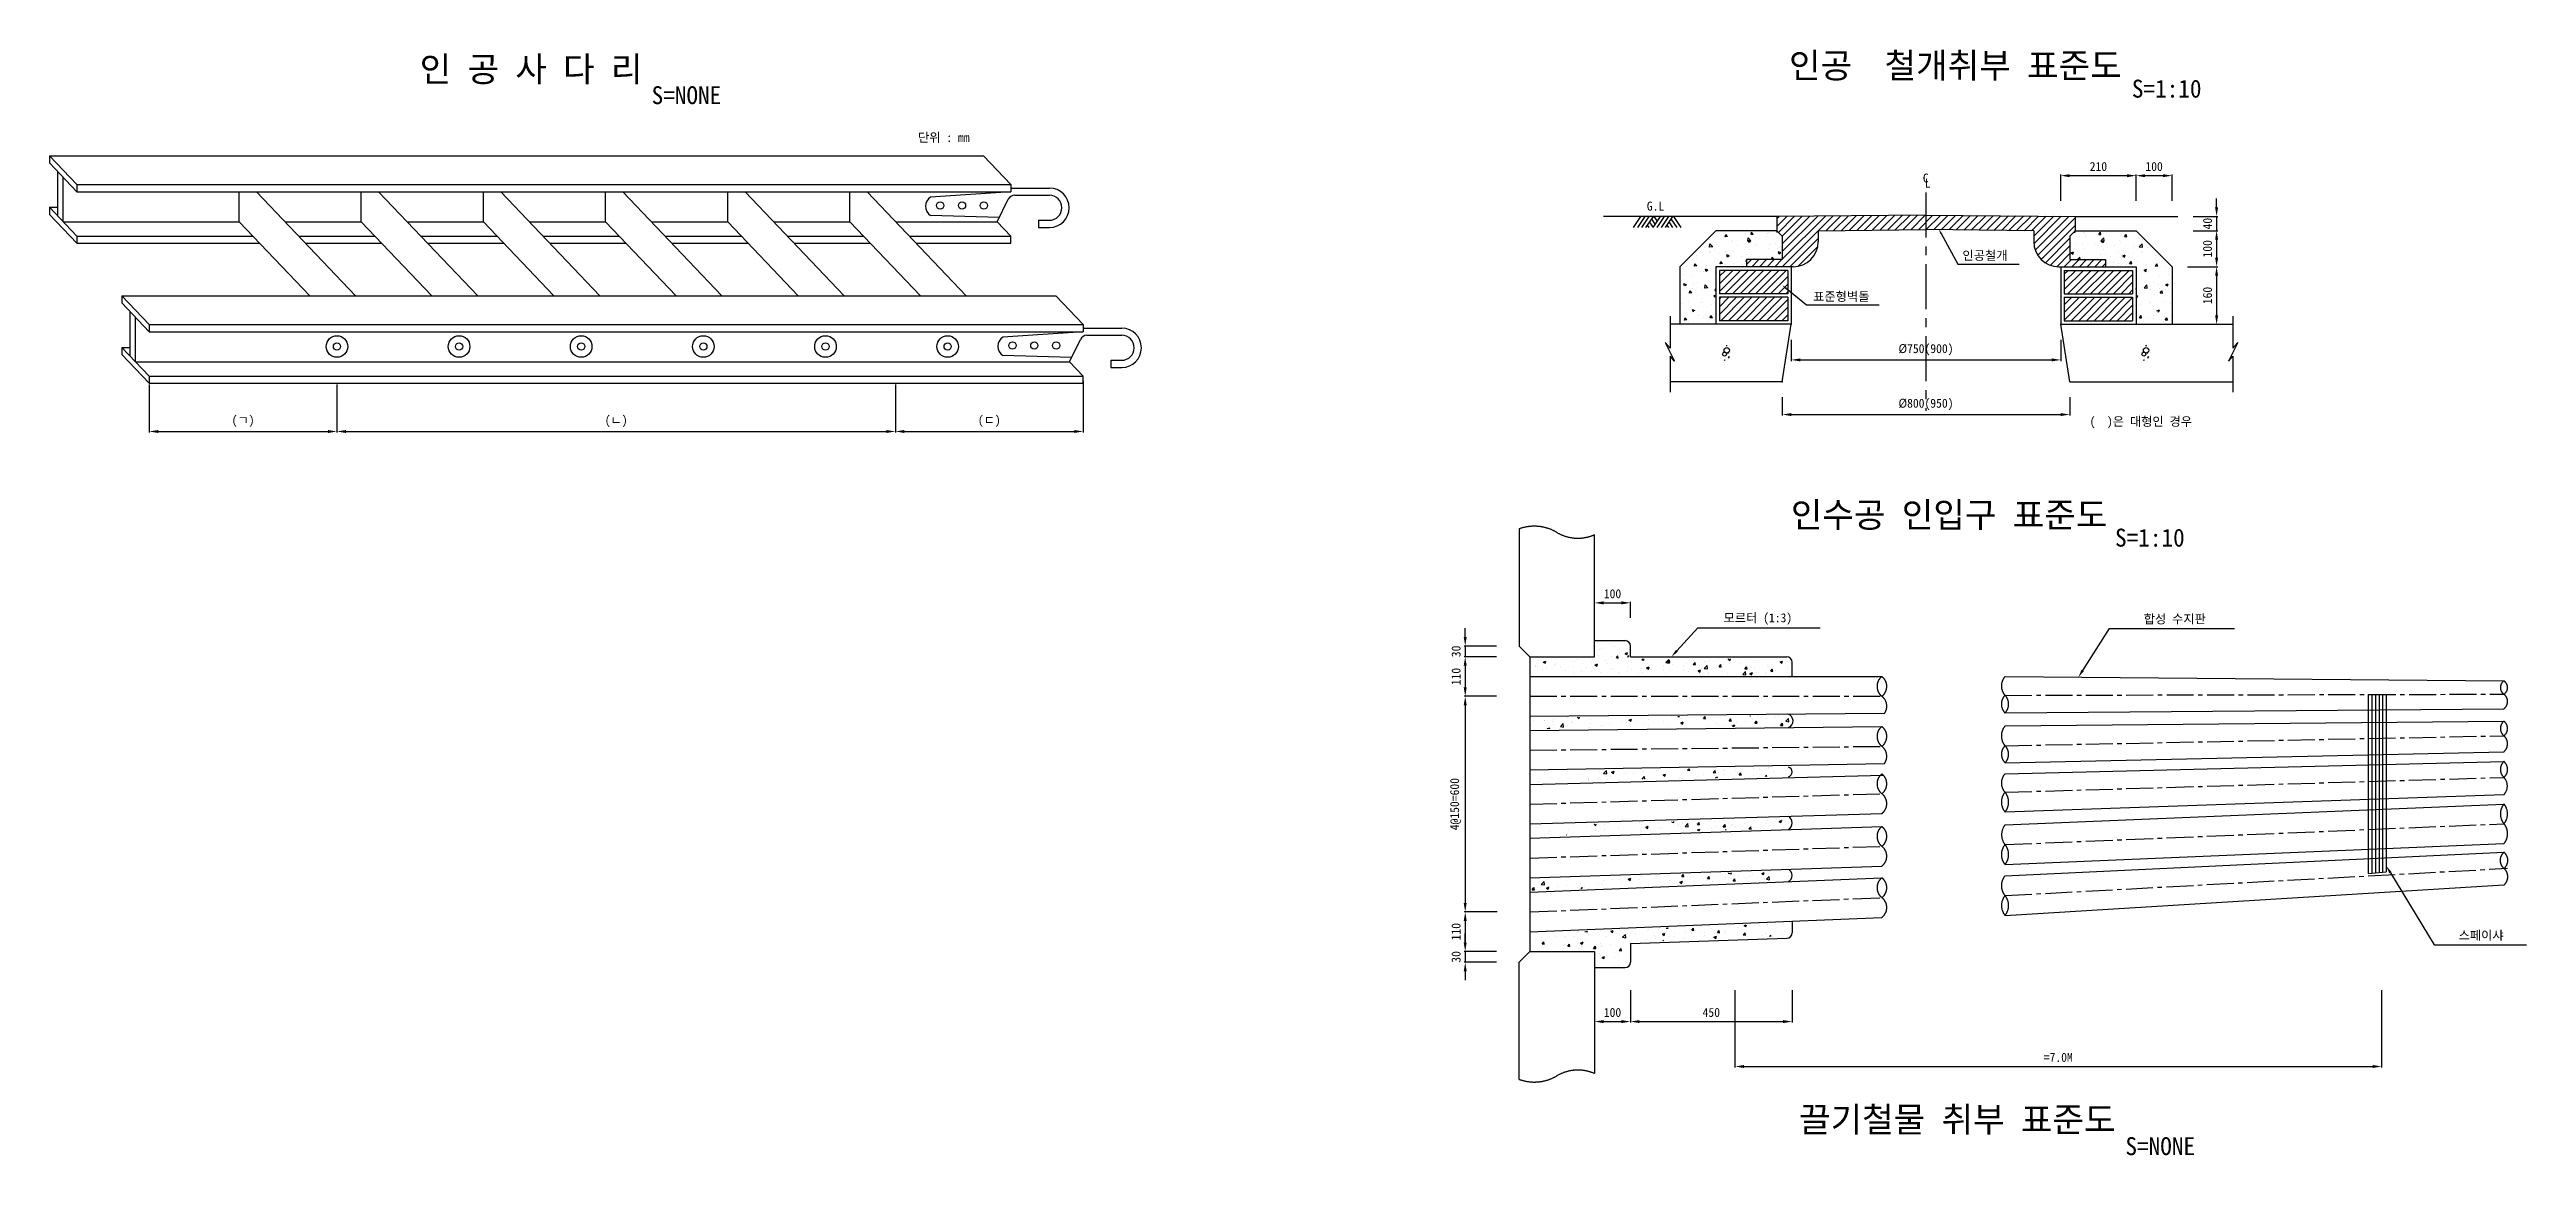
# Model space of a CAD drawing. Header units: millimetres. Extents: x -354 to 24098, y -15246 to 222.
# Drawn here: x 414 to 7309, y -2855 to 222 of the extents above; entities that cross this region are included whole.
import ezdxf
from ezdxf.enums import TextEntityAlignment as Align

# ---------------------------------------------------------------- set-up
doc = ezdxf.new("R2010")
doc.units = ezdxf.units.MM
doc.header["$LTSCALE"] = 100
doc.linetypes.add('CENTER', pattern=[2, 1.25, -0.25, 0.25, -0.25])
doc.linetypes.add('CENTER2', pattern=[1.125, 0.75, -0.125, 0.125, -0.125])
for name, color, linetype in [('TN-CNTL', 1, 'CENTER'), ('TN-CONC', 4, 'Continuous'), ('TN-CUTL', 1, 'CENTER'), ('TN-DIMS', 1, 'Continuous'), ('TN-GRND', 3, 'Continuous'), ('TN-LEAL', 1, 'Continuous'), ('TN-LEAT', 3, 'Continuous'), ('TN-PATT', 1, 'Continuous'), ('TN-STEL', 4, 'Continuous'), ('TN-TEX1', 6, 'Continuous'), ('TN-TEXT', 3, 'Continuous')]:
    doc.layers.add(name, color=color, linetype=linetype)
doc.styles.add('D', font='GulimChe.ttf')
doc.dimstyles.new('D', dxfattribs={"dimtxt": 2.5, "dimasz": 2.5, "dimexe": 1.25, "dimexo": 2, "dimgap": 1, "dimtad": 1, "dimdec": 0, "dimtxsty": 'D', "dimcen": 2.5, "dimclrd": 1, "dimclre": 1, "dimclrt": 7, "dimadec": 0, "dimazin": 0, "dimtfac": 1, "dimtdec": 0, "dimtmove": 0, "dimatfit": 3, "dimfxl": 0, "dimarcsym": 0})

msp = doc.modelspace()

# ---------------------------------------------------------------- texts
at = {"layer": 'TN-LEAT', "style": 'D'}
for s, p in [('인공철개', (5801.87, -362.82)), ('표준형벽돌', (5401.95, -477.01)), ('모르터 (1:3)', (5169.46, -1371.11)), ('합성 수지판', (6330.19, -1374.27)), ('스페이샤', (7182.9, -2254.68))]:
    msp.add_text(s, height=25, dxfattribs=at).set_placement(p, align=Align.CENTER)
at = {"layer": 'TN-TEX1', "style": 'D'}
for s, height, p in [('인 공 사 다 리', 70, (1444.31, 133.03)), ('S=1:10', 50, (6210.75, 88.66)), ('S=NONE', 50, (2090.04, 70.53)), ('S=1:10', 50, (6163.85, -1160.6)), ('S=NONE', 50, (6192.82, -2853.75))]:
    msp.add_text(s, height=height, dxfattribs=at).set_placement(p)
for s, p in [('인공  철개취부 표준도', (5719.35, 143.12)), ('인수공 인입구 표준도', (5701.94, -1107.05)), ('끌기철물 취부 표준도', (5724.84, -2789.6))]:
    msp.add_text(s, height=70, dxfattribs=at).set_placement(p, align=Align.CENTER)
at = {"layer": 'TN-TEXT', "style": 'D'}
for s, p in [('단위 : mm ', (2831.52, -34.46)), ('C', (5628.74, -147.49)), ('L', (5634.27, -162.03)), ('(  )은 대형인 경우', (6093, -824.74))]:
    msp.add_text(s, height=25, dxfattribs=at).set_placement(p)
msp.add_text('G.L', height=25, dxfattribs=at).set_placement((4884.74, -225.54), align=Align.CENTER)

# ---------------------------------------------------------------- blocks, each defined once
blk = doc.blocks.new('*X0')
at = {"color": 0}
for p, q in [((18333, 13863.2), (18337, 13862.8)), ((18337, 13862.8), (18336.3, 13866.5)), ((18359.5, 13861.3), (18359.5, 13861.3)), ((18402.7, 13857.1), (18407.5, 13862.8)), ((18408.7, 13856.5), (18407.6, 13862.8)), ((18425.3, 13859.8), (18425.3, 13859.8)), ((18425.6, 13866.7), (18425.6, 13866.7)), ((18498.1, 13866.9), (18498.7, 13866.6)), ((18498.7, 13866.6), (18498.8, 13866.9)), ((18324.5, 13853.4), (18324.5, 13853.4)), ((18325.6, 13805.4), (18332.6, 13808.1)), ((18325.6, 13805.4), (18330.6, 13802.1)), ((18330.6, 13802.1), (18332.6, 13808.1)), ((18336.1, 13819), (18336.1, 13819)), ((18340.4, 13830.9), (18340.4, 13830.9)), ((18344.9, 13788.1), (18349.7, 13793.9)), ((18350.9, 13787.6), (18349.7, 13793.9)), ((18357.1, 13794.7), (18357.1, 13794.7)), ((18358.3, 13828), (18358.3, 13828)), ((18361.5, 13817.4), (18361.5, 13817.4)), ((18362.4, 13858.4), (18362.4, 13858.4)), ((18367, 13849.8), (18367, 13849.8)), ((18393.8, 13828.6), (18393.8, 13828.6)), ((18398, 13791.1), (18398, 13791.1)), ((18399.2, 13827.3), (18399.2, 13827.3)), ((18402.7, 13857.1), (18408.7, 13856.6)), ((18408.4, 13801.7), (18408.4, 13801.7)), ((18408.9, 13839.2), (18416.7, 13847.3)), ((18408.9, 13839.2), (18417.8, 13837.8)), ((18409.6, 13835), (18409.6, 13835)), ((18409.7, 13837.7), (18416.7, 13840.4)), ((18409.7, 13837.7), (18414.6, 13834.3)), ((18414.6, 13834.3), (18416.7, 13840.4)), ((18414.9, 13815.2), (18414.9, 13815.2)), ((18417.8, 13837.8), (18416.7, 13847.3)), ((18421.2, 13800.2), (18421.2, 13800.2)), ((18424.3, 13830.6), (18424.3, 13830.6)), ((18435.8, 13796.1), (18435.8, 13796.1)), ((18447.2, 13826.4), (18447.2, 13826.4)), ((18458.9, 13808.1), (18458.9, 13808.1)), ((18460.2, 13841.4), (18460.2, 13841.4)), ((18462.2, 13835.5), (18462.2, 13835.5)), ((18468.3, 13812.9), (18468.3, 13812.9)), ((18469.3, 13797.4), (18476.3, 13800.1)), ((18469.3, 13797.4), (18474.3, 13794.1)), ((18474.3, 13794.1), (18476.4, 13800.1)), ((18474.5, 13850.8), (18479.3, 13856.5)), ((18474.5, 13850.8), (18480.4, 13850.3)), ((18480.4, 13850.3), (18479.3, 13856.5)), ((18479.5, 13810.2), (18479.5, 13810.2)), ((18499, 13804.4), (18499, 13804.4)), ((18500.6, 13824.1), (18500.6, 13824.1)), ((18510.9, 13815.6), (18510.9, 13815.6)), ((18512.1, 13848.9), (18512.1, 13848.9)), ((18515.6, 13822.6), (18523.4, 13830.8)), ((18515.6, 13822.6), (18524.5, 13821.3)), ((18521.6, 13810.7), (18521.6, 13810.7)), ((18524.5, 13821.2), (18523.4, 13830.7)), ((18524, 13807.7), (18524, 13807.7)), ((18525.3, 13843.9), (18525.3, 13843.9)), ((18537.8, 13820.2), (18537.8, 13820.2)), ((18561.8, 13798.2), (18561.8, 13798.2)), ((18344.9, 13788.1), (18350.9, 13787.6)), ((18362.8, 13790.2), (18362.8, 13790.2)), ((18372.9, 13787.8), (18372.9, 13787.8)), ((18420.9, 13786.9), (18421.4, 13787.6)), ((18421.6, 13786.9), (18421.4, 13787.6)), ((18422.6, 13781.3), (18421.7, 13785.9)), ((18421.7, 13781.4), (18422.6, 13781.3)), ((18427.3, 13775.5), (18427.3, 13775.5)), ((18445.1, 13778.2), (18445.1, 13778.2)), ((18457.7, 13774.8), (18457.7, 13774.8)), ((18480.7, 13773.3), (18480.7, 13773.3)), ((18488.3, 13775.6), (18493.1, 13781.3)), ((18488.3, 13775.6), (18494.3, 13775.1)), ((18494.3, 13775), (18493.2, 13781.3)), ((18497.7, 13768.3), (18497.7, 13768.3)), ((18503.4, 13788.2), (18503.4, 13788.2)), ((18508.5, 13749), (18508.5, 13749)), ((18509.3, 13733.8), (18509.3, 13733.8)), ((18509.7, 13782.3), (18509.7, 13782.3)), ((18529, 13757.2), (18536, 13759.9)), ((18529, 13757.2), (18534, 13753.8)), ((18534, 13753.8), (18536, 13759.8)), ((18534.1, 13771), (18534.1, 13771)), ((18535.6, 13773.3), (18535.6, 13773.3)), ((18541.6, 13753.2), (18541.6, 13753.2)), ((18558.6, 13722.8), (18558.6, 13722.8)), ((18559.8, 13756.1), (18559.8, 13756.1)), ((18560.1, 13769.3), (18564.9, 13775.1)), ((18560.1, 13769.3), (18566, 13768.8)), ((18561, 13789.4), (18561, 13789.4)), ((18566, 13768.8), (18564.9, 13775)), ((18572.5, 13742.1), (18572.5, 13742.1)), ((18587.4, 13768.8), (18587.4, 13768.8)), ((18597.5, 13745.4), (18597.5, 13745.4)), ((18599.9, 13763.2), (18599.9, 13763.2)), ((18506.7, 13705.8), (18507, 13706.1)), ((18506.7, 13700), (18508.2, 13699.8)), ((18506.7, 13685.4), (18511.7, 13687.3)), ((18508.2, 13699.8), (18507, 13706.1)), ((18507.2, 13715.8), (18507.2, 13715.8)), ((18509.7, 13681.3), (18511.7, 13687.3)), ((18514.6, 13719.9), (18514.6, 13719.9)), ((18519.8, 13663.3), (18519.8, 13663.3)), ((18528.9, 13708.7), (18536.6, 13716.8)), ((18528.9, 13708.7), (18537.8, 13707.3)), ((18535.7, 13706.5), (18535.7, 13706.5)), ((18537.8, 13707.3), (18536.7, 13716.8)), ((18544.9, 13666.6), (18544.9, 13666.6)), ((18546.1, 13702.7), (18546.1, 13702.7)), ((18548.1, 13666.8), (18548.1, 13666.8)), ((18556.1, 13656.2), (18556.1, 13656.2)), ((18557.4, 13689.5), (18557.4, 13689.5)), ((18568, 13717.7), (18568, 13717.7)), ((18571.2, 13706), (18571.2, 13706)), ((18573.9, 13694.1), (18578.7, 13699.8)), ((18573.9, 13694.1), (18579.9, 13693.6)), ((18579.9, 13693.6), (18578.8, 13699.8)), ((18582.7, 13671.5), (18582.7, 13671.5)), ((18588.7, 13716.9), (18595.7, 13719.6)), ((18588.7, 13716.9), (18593.7, 13713.6)), ((18589, 13704.2), (18589, 13704.2)), ((18593.7, 13713.5), (18595.7, 13719.6)), ((18595.8, 13703.6), (18595.8, 13703.6)), ((18601.4, 13664.6), (18601.4, 13664.6)), ((18606.7, 13662.6), (18606.7, 13662.6)), ((18516.1, 13625.1), (18520.9, 13630.9)), ((18516.1, 13625.1), (18522.1, 13624.6)), ((18518.6, 13627.1), (18518.6, 13627.1)), ((18522.1, 13624.6), (18520.9, 13630.9)), ((18528.6, 13615.7), (18528.6, 13615.7)), ((18541.3, 13626.6), (18541.3, 13626.6)), ((18554.9, 13622.9), (18554.9, 13622.9)), ((18556.4, 13632.1), (18556.4, 13632.1)), ((18564.4, 13644.4), (18571.4, 13647.1)), ((18569.4, 13641), (18571.4, 13647.1)), ((18582, 13613.5), (18582, 13613.5)), ((18587.8, 13618.9), (18592.6, 13624.6)), ((18587.8, 13618.9), (18593.8, 13618.3)), ((18593.8, 13618.3), (18592.6, 13624.6)), ((18605.4, 13629.3), (18605.4, 13629.3))]:
    blk.add_line(p, q, dxfattribs=at)
blk = doc.blocks.new('*X1')
at = {"color": 0}
for p, q in [((17506.7, 13879.3), (17534.6, 13907.2)), ((17506.7, 13900.5), (17513.2, 13907)), ((17511.2, 13862.5), (17556, 13907.3)), ((17521.7, 13766.9), (17663, 13908.2)), ((17521.7, 13788.2), (17641.6, 13908.1)), ((17521.7, 13809.4), (17620.2, 13907.9)), ((17521.7, 13830.7), (17598.8, 13907.7)), ((17521.7, 13851.9), (17577.4, 13907.5)), ((17643.1, 13867.2), (17684.4, 13908.4)), ((17664.6, 13867.4), (17705.7, 13908.6)), ((17686.1, 13867.7), (17727.1, 13908.8)), ((17707.5, 13867.9), (17748.5, 13908.9)), ((17729, 13868.2), (17769.9, 13909.1)), ((17750.4, 13868.4), (17791.3, 13909.3)), ((17771.9, 13868.7), (17812.7, 13909.5)), ((17793.3, 13868.9), (17834.1, 13909.6)), ((17814.8, 13869.1), (17855.5, 13909.8)), ((17836.3, 13869.4), (17876.9, 13910)), ((17857.7, 13869.6), (17898.2, 13910.2)), ((17879.2, 13869.9), (17919.6, 13910.3)), ((17900.6, 13870.1), (17940.7, 13910.2)), ((17922.1, 13870.4), (17961.8, 13910)), ((17943.1, 13870.1), (17982.8, 13909.9)), ((17964, 13869.9), (18003.8, 13909.7)), ((17985, 13869.6), (18024.9, 13909.5)), ((18006, 13869.4), (18045.9, 13909.3)), ((18026.9, 13869.2), (18067, 13909.2)), ((18047.9, 13868.9), (18088, 13909)), ((18068.9, 13868.7), (18109, 13908.8)), ((18089.9, 13868.4), (18130.1, 13908.6)), ((18110.8, 13868.2), (18151.1, 13908.5)), ((18131.8, 13868), (18172.2, 13908.3)), ((18152.8, 13867.7), (18193.2, 13908.1)), ((18173.8, 13867.5), (18214.2, 13908)), ((18194.7, 13867.2), (18235.3, 13907.8)), ((18215.7, 13867), (18256.3, 13907.6)), ((18221.7, 13851.8), (18277.4, 13907.4)), ((18222, 13830.9), (18298.4, 13907.3)), ((18225.8, 13813.5), (18319.4, 13907.1)), ((18232.8, 13799.2), (18336.7, 13903.2)), ((18242.2, 13787.5), (18336.7, 13882)), ((17542.9, 13766.9), (17621.7, 13845.8)), ((17565.5, 13768.3), (17620.4, 13823.2)), ((18254, 13778), (18321.7, 13845.8)), ((18268.2, 13771), (18321.7, 13824.6)), ((18285.6, 13767.2), (18321.7, 13803.3)), ((17421.7, 13773.1), (17435.6, 13786.9)), ((17436.8, 13766.9), (17456.8, 13786.9)), ((17458, 13766.9), (17478, 13786.9)), ((17479.3, 13766.9), (17499.3, 13786.9)), ((17500.5, 13766.9), (17520.5, 13786.9)), ((18306.6, 13766.9), (18326.6, 13786.9)), ((18327.8, 13766.9), (18347.8, 13786.9)), ((18349, 13766.9), (18369, 13786.9)), ((18370.2, 13766.9), (18390.2, 13786.9)), ((18391.4, 13766.9), (18411.4, 13786.9)), ((18412.6, 13766.9), (18421.7, 13776.1))]:
    blk.add_line(p, q, dxfattribs=at)
blk = doc.blocks.new('*X2')
at = {"color": 0}
for p, q in [((17346.7, 13698.1), (17405.6, 13756.9)), ((17346.7, 13719.3), (17384.4, 13756.9)), ((17346.7, 13740.5), (17363.2, 13756.9)), ((17361.8, 13691.9), (17426.8, 13756.9)), ((17383, 13691.9), (17448, 13756.9)), ((17404.3, 13691.9), (17469.3, 13756.9)), ((17425.5, 13691.9), (17490.5, 13756.9)), ((17446.7, 13691.9), (17511.7, 13756.9)), ((17467.9, 13691.9), (17532.9, 13756.9)), ((17489.1, 13691.9), (17536.7, 13739.6)), ((18306.7, 13745.9), (18317.8, 13756.9)), ((18306.7, 13724.7), (18339, 13756.9)), ((18306.7, 13703.5), (18360.2, 13756.9)), ((18316.4, 13691.9), (18381.4, 13756.9)), ((18337.6, 13691.9), (18402.6, 13756.9)), ((18358.8, 13691.9), (18423.8, 13756.9)), ((18380.1, 13691.9), (18445.1, 13756.9)), ((18401.3, 13691.9), (18466.3, 13756.9)), ((18422.5, 13691.9), (18487.5, 13756.9)), ((18443.7, 13691.9), (18496.7, 13745)), ((18464.9, 13691.9), (18496.7, 13723.8)), ((17346.7, 13634.4), (17394.3, 13681.9)), ((17346.7, 13655.7), (17373, 13681.9)), ((17346.7, 13676.9), (17351.8, 13681.9)), ((17350.5, 13616.9), (17415.5, 13681.9)), ((17371.7, 13616.9), (17436.7, 13681.9)), ((17392.9, 13616.9), (17457.9, 13681.9)), ((17414.1, 13616.9), (17479.1, 13681.9)), ((17435.3, 13616.9), (17500.3, 13681.9)), ((17456.5, 13616.9), (17521.5, 13681.9)), ((17477.7, 13616.9), (17536.7, 13675.9)), ((17499, 13616.9), (17536.7, 13654.7)), ((17510.3, 13691.9), (17536.7, 13718.4)), ((17531.5, 13691.9), (17536.7, 13697.2)), ((18306.7, 13661.1), (18327.6, 13681.9)), ((18306.7, 13639.8), (18348.8, 13681.9)), ((18306.7, 13618.6), (18370.1, 13681.9)), ((18326.3, 13616.9), (18391.3, 13681.9)), ((18347.5, 13616.9), (18412.5, 13681.9)), ((18368.7, 13616.9), (18433.7, 13681.9)), ((18389.9, 13616.9), (18454.9, 13681.9)), ((18411.1, 13616.9), (18476.1, 13681.9)), ((18432.3, 13616.9), (18496.7, 13681.4)), ((18453.6, 13616.9), (18496.7, 13660.1)), ((18486.1, 13691.9), (18496.7, 13702.6)), ((17520.2, 13616.9), (17536.7, 13633.5)), ((18474.8, 13616.9), (18496.7, 13638.9)), ((18496, 13616.9), (18496.7, 13617.7))]:
    blk.add_line(p, q, dxfattribs=at)
blk = doc.blocks.new('*X4')
at = {"color": 0}
for p, q in [((4860, 13260), (4860, 13260)), ((4863, 13251), (4863, 13251)), ((4869, 13249), (4869, 13249)), ((4904, 13276), (4918, 13282)), ((4904, 13276), (4914, 13270)), ((4914, 13270), (4918, 13282)), ((4921, 13240), (4921, 13240)), ((4967, 13255), (4967, 13255)), ((4973, 13264), (4973, 13264)), ((4980, 13271), (4980, 13271)), ((4997, 13250), (4997, 13250)), ((5073, 13251), (5073, 13251)), ((5076, 13278), (5076, 13278)), ((5096, 13291), (5096, 13291)), ((5123, 13267), (5123, 13267)), ((5144, 13247), (5144, 13247)), ((5173, 13273), (5173, 13273)), ((5177, 13291), (5177, 13291)), ((5180, 13246), (5180, 13246)), ((5191, 13260), (5205, 13266)), ((5191, 13260), (5201, 13253)), ((5201, 13253), (5205, 13266)), ((5213, 13311), (5213, 13311)), ((5219, 13349), (5219, 13349)), ((5226, 13352), (5226, 13352)), ((5249, 13283), (5249, 13283)), ((5261, 13267), (5261, 13267)), ((5278, 13239), (5278, 13239)), ((5281, 13306), (5281, 13306)), ((5283, 13373), (5283, 13373)), ((5287, 13242), (5287, 13242)), ((5302, 13362), (5302, 13362)), ((5309, 13301), (5319, 13312)), ((5309, 13301), (5321, 13299)), ((5321, 13299), (5319, 13312)), ((5326, 13344), (5326, 13344)), ((5330, 13331), (5330, 13331)), ((5359, 13325), (5373, 13330)), ((5359, 13325), (5369, 13318)), ((5369, 13318), (5373, 13330)), ((5373, 13307), (5379, 13313)), ((5373, 13307), (5379, 13306)), ((5375, 13300), (5375, 13300)), ((5378, 13287), (5378, 13287)), ((5381, 13253), (5381, 13253)), ((5453, 13288), (5458, 13294)), ((5453, 13288), (5464, 13287)), ((5465, 13287), (5463, 13294)), ((5479, 13244), (5493, 13250)), ((5479, 13244), (5489, 13237)), ((5482, 13266), (5482, 13266)), ((5489, 13237), (5493, 13250)), ((5575, 13254), (5575, 13254)), ((5586, 13281), (5586, 13281)), ((5587, 13274), (5602, 13290)), ((5587, 13274), (5605, 13271)), ((5596, 13275), (5606, 13287)), ((5596, 13275), (5608, 13274)), ((5605, 13271), (5602, 13290)), ((5608, 13274), (5606, 13287)), ((5625, 13261), (5625, 13261)), ((5687, 13257), (5687, 13257)), ((5701, 13271), (5701, 13271)), ((5739, 13263), (5749, 13274)), ((5739, 13263), (5751, 13262)), ((5751, 13262), (5749, 13274)), ((5787, 13242), (5787, 13242)), ((5800, 13241), (5816, 13257)), ((5800, 13241), (5818, 13238)), ((5804, 13277), (5804, 13277)), ((5818, 13238), (5816, 13257)), ((5827, 13287), (5827, 13287)), ((5877, 13294), (5877, 13294)), ((5883, 13250), (5893, 13262)), ((5883, 13250), (5895, 13249)), ((5891, 13257), (5891, 13257)), ((5895, 13249), (5893, 13262)), ((5934, 13293), (5938, 13294)), ((5934, 13293), (5944, 13286)), ((5944, 13286), (5947, 13294)), ((5994, 13271), (5994, 13271)), ((6026, 13238), (6036, 13249)), ((6027, 13242), (6027, 13242)), ((6038, 13237), (6036, 13249)), ((6077, 13248), (6077, 13248)), ((6095, 13283), (6095, 13283)), ((6152, 13258), (6152, 13258)), ((6222, 13277), (6236, 13282)), ((6222, 13277), (6232, 13270)), ((6232, 13270), (6236, 13282)), ((6279, 13275), (6279, 13275)), ((4871, 13234), (4871, 13234)), ((4902, 13233), (4902, 13233)), ((5009, 13229), (5009, 13229)), ((5028, 13227), (5028, 13227)), ((5073, 13212), (5073, 13212)), ((5115, 13224), (5115, 13224)), ((5174, 13224), (5174, 13224)), ((5222, 13220), (5222, 13220)), ((5323, 13221), (5323, 13221)), ((5329, 13215), (5329, 13215)), ((5373, 13228), (5373, 13228)), ((5394, 13237), (5394, 13237)), ((5436, 13211), (5436, 13211)), ((5449, 13238), (5449, 13238)), ((5454, 13217), (5454, 13217)), ((5500, 13233), (5500, 13233)), ((5571, 13237), (5571, 13237)), ((5583, 13215), (5583, 13215)), ((5607, 13228), (5607, 13228)), ((5686, 13229), (5686, 13229)), ((5714, 13224), (5714, 13224)), ((5766, 13228), (5780, 13234)), ((5766, 13228), (5776, 13221)), ((5775, 13209), (5775, 13209)), ((5776, 13221), (5780, 13234)), ((5821, 13219), (5821, 13219)), ((5825, 13215), (5825, 13215)), ((5900, 13225), (5900, 13225)), ((5927, 13215), (5927, 13215)), ((6014, 13208), (6029, 13224)), ((6014, 13208), (6031, 13205)), ((6026, 13238), (6038, 13237)), ((6031, 13205), (6029, 13224)), ((6034, 13210), (6034, 13210)), ((6054, 13212), (6068, 13218)), ((6054, 13212), (6063, 13205)), ((6063, 13205), (6068, 13218)), ((6092, 13217), (6092, 13217)), ((6141, 13206), (6141, 13206)), ((6145, 13218), (6145, 13218)), ((6170, 13225), (6179, 13237)), ((6170, 13225), (6182, 13224)), ((6182, 13224), (6179, 13237)), ((6196, 13232), (6196, 13232)), ((6262, 13238), (6262, 13238)), ((6276, 13203), (6276, 13203))]:
    blk.add_line(p, q, dxfattribs=at)
blk = doc.blocks.new('*X5')
at = {"color": 0}
for p, q in [((5039, 12968), (5039, 12968)), ((5095, 12970), (5104, 12963)), ((5104, 12963), (5106, 12970)), ((5453, 12963), (5453, 12963)), ((5617, 12972), (5617, 12972)), ((5653, 12974), (5663, 12973)), ((5663, 12973), (5663, 12974)), ((5777, 12975), (5777, 12975)), ((5795, 12962), (5805, 12973)), ((5807, 12961), (5805, 12973)), ((6053, 12978), (6058, 12977)), ((6058, 12977), (6058, 12978)), ((6104, 12975), (6104, 12975)), ((6118, 12966), (6118, 12966)), ((6145, 12964), (6145, 12964)), ((6186, 12966), (6186, 12966)), ((6194, 12976), (6194, 12976)), ((6211, 12971), (6211, 12971)), ((4848, 12950), (4848, 12950)), ((4910, 12953), (4910, 12953)), ((4913, 12951), (4913, 12951)), ((4926, 12906), (4940, 12911)), ((4926, 12906), (4927, 12905)), ((4938, 12905), (4940, 12911)), ((4955, 12945), (4955, 12945)), ((4961, 12931), (4961, 12931)), ((4963, 12958), (4963, 12958)), ((4999, 12917), (5015, 12934)), ((4999, 12917), (5017, 12915)), ((5017, 12915), (5015, 12934)), ((5062, 12941), (5062, 12941)), ((5064, 12945), (5064, 12945)), ((5162, 12912), (5162, 12912)), ((5165, 12958), (5165, 12958)), ((5168, 12936), (5168, 12936)), ((5220, 12923), (5220, 12923)), ((5238, 12922), (5238, 12922)), ((5275, 12932), (5275, 12932)), ((5337, 12943), (5337, 12943)), ((5365, 12939), (5365, 12939)), ((5369, 12921), (5369, 12921)), ((5381, 12954), (5395, 12959)), ((5381, 12954), (5391, 12947)), ((5382, 12927), (5382, 12927)), ((5391, 12947), (5395, 12959)), ((5415, 12945), (5415, 12945)), ((5470, 12933), (5470, 12933)), ((5489, 12923), (5489, 12923)), ((5490, 12955), (5490, 12955)), ((5574, 12948), (5574, 12948)), ((5595, 12918), (5595, 12918)), ((5669, 12938), (5683, 12943)), ((5669, 12938), (5679, 12931)), ((5676, 12962), (5676, 12962)), ((5679, 12931), (5683, 12943)), ((5702, 12914), (5702, 12914)), ((5795, 12962), (5807, 12961)), ((5816, 12926), (5816, 12926)), ((5866, 12933), (5866, 12933)), ((5879, 12924), (5879, 12924)), ((5912, 12924), (5912, 12924)), ((5938, 12949), (5948, 12961)), ((5938, 12949), (5950, 12948)), ((5942, 12943), (5942, 12943)), ((5950, 12948), (5948, 12961)), ((5956, 12922), (5970, 12927)), ((5956, 12922), (5964, 12917)), ((5967, 12917), (5970, 12927)), ((5982, 12938), (5982, 12938)), ((6028, 12944), (6028, 12944)), ((6068, 12959), (6068, 12959)), ((6082, 12937), (6091, 12948)), ((6082, 12937), (6094, 12936)), ((6083, 12951), (6083, 12951)), ((6094, 12936), (6091, 12948)), ((6193, 12920), (6193, 12920)), ((6225, 12924), (6235, 12936)), ((6225, 12924), (6237, 12923)), ((6237, 12923), (6235, 12936)), ((6254, 12947), (6269, 12963)), ((6254, 12947), (6271, 12944)), ((6271, 12944), (6269, 12963)), ((6157, 12687), (6157, 12687)), ((4847, 12650), (4847, 12650)), ((4879, 12613), (4879, 12613)), ((4944, 12635), (4944, 12635)), ((4951, 12665), (4951, 12665)), ((4986, 12630), (4986, 12630)), ((5051, 12630), (5051, 12630)), ((5103, 12650), (5103, 12650)), ((5153, 12625), (5153, 12625)), ((5154, 12623), (5154, 12623)), ((5157, 12626), (5157, 12626)), ((5204, 12630), (5204, 12630)), ((5219, 12670), (5219, 12670)), ((5239, 12656), (5255, 12673)), ((5239, 12656), (5257, 12654)), ((5257, 12654), (5255, 12673)), ((5256, 12640), (5256, 12640)), ((5264, 12621), (5264, 12621)), ((5280, 12640), (5280, 12640)), ((5284, 12664), (5298, 12669)), ((5284, 12664), (5294, 12657)), ((5294, 12657), (5298, 12669)), ((5359, 12654), (5359, 12654)), ((5406, 12656), (5406, 12656)), ((5454, 12624), (5468, 12639)), ((5456, 12663), (5456, 12663)), ((5460, 12667), (5460, 12667)), ((5470, 12624), (5468, 12639)), ((5532, 12673), (5532, 12673)), ((5571, 12648), (5585, 12653)), ((5571, 12648), (5581, 12641)), ((5581, 12641), (5585, 12653)), ((5664, 12630), (5664, 12630)), ((5678, 12631), (5678, 12631)), ((5707, 12674), (5715, 12683)), ((5707, 12674), (5719, 12673)), ((5719, 12673), (5717, 12683)), ((5765, 12642), (5765, 12642)), ((5794, 12651), (5794, 12651)), ((5850, 12661), (5860, 12673)), ((5850, 12661), (5862, 12660)), ((5858, 12644), (5858, 12644)), ((5862, 12660), (5860, 12673)), ((5862, 12633), (5873, 12637)), ((5869, 12657), (5869, 12657)), ((5872, 12633), (5873, 12637)), ((5908, 12650), (5908, 12650)), ((5911, 12671), (5911, 12671)), ((5972, 12671), (5972, 12671)), ((5984, 12660), (5984, 12660)), ((5994, 12649), (6004, 12660)), ((5994, 12649), (6006, 12647)), ((6006, 12647), (6004, 12660)), ((6073, 12684), (6073, 12684)), ((6076, 12647), (6076, 12647)), ((6110, 12677), (6110, 12677)), ((6140, 12640), (6147, 12647)), ((6148, 12640), (6147, 12647)), ((6160, 12684), (6160, 12684)), ((6192, 12667), (6192, 12667)), ((6264, 12683), (6264, 12683)), ((4869, 12357), (4869, 12357)), ((4932, 12325), (4932, 12325)), ((4939, 12332), (4939, 12332)), ((4994, 12314), (4994, 12314)), ((5032, 12315), (5033, 12315)), ((5033, 12315), (5033, 12315)), ((5039, 12320), (5039, 12320)), ((5042, 12346), (5042, 12346)), ((5069, 12324), (5069, 12324)), ((5143, 12359), (5143, 12359)), ((5187, 12374), (5189, 12375)), ((5187, 12374), (5197, 12367)), ((5196, 12341), (5196, 12341)), ((5197, 12367), (5199, 12375)), ((5246, 12347), (5246, 12347)), ((5247, 12374), (5247, 12374)), ((5322, 12357), (5322, 12357)), ((5441, 12382), (5441, 12382)), ((5444, 12338), (5444, 12338)), ((5448, 12374), (5448, 12374)), ((5448, 12334), (5448, 12334)), ((5474, 12358), (5488, 12363)), ((5474, 12358), (5484, 12351)), ((5484, 12351), (5488, 12363)), ((5498, 12381), (5498, 12381)), ((5548, 12377), (5548, 12377)), ((5552, 12349), (5552, 12349)), ((5561, 12358), (5561, 12358)), ((5619, 12385), (5622, 12388)), ((5619, 12385), (5631, 12384)), ((5631, 12384), (5630, 12389)), ((5655, 12373), (5655, 12373)), ((5655, 12363), (5655, 12363)), ((5677, 12378), (5677, 12378)), ((5693, 12362), (5708, 12378)), ((5693, 12362), (5711, 12359)), ((5711, 12359), (5708, 12378)), ((5756, 12376), (5756, 12376)), ((5761, 12368), (5761, 12368)), ((5762, 12373), (5772, 12384)), ((5762, 12373), (5774, 12372)), ((5762, 12342), (5776, 12347)), ((5762, 12342), (5768, 12337)), ((5774, 12372), (5772, 12384)), ((5772, 12338), (5776, 12347)), ((5773, 12345), (5773, 12345)), ((5826, 12390), (5826, 12390)), ((5842, 12354), (5842, 12354)), ((5859, 12391), (5859, 12391)), ((5868, 12364), (5868, 12364)), ((5900, 12362), (5900, 12362)), ((5906, 12360), (5916, 12372)), ((5906, 12360), (5918, 12359)), ((5918, 12359), (5916, 12372)), ((5919, 12342), (5922, 12345)), ((5922, 12342), (5922, 12345)), ((5933, 12386), (5933, 12386)), ((5950, 12368), (5950, 12368)), ((5958, 12374), (5958, 12374)), ((5975, 12359), (5975, 12359)), ((6025, 12378), (6025, 12378)), ((6040, 12381), (6040, 12381)), ((6049, 12348), (6059, 12359)), ((6049, 12348), (6061, 12347)), ((6061, 12347), (6059, 12359)), ((6061, 12351), (6061, 12351)), ((6075, 12394), (6075, 12394)), ((6082, 12355), (6082, 12355)), ((6146, 12377), (6146, 12377)), ((6152, 12395), (6152, 12395)), ((6165, 12366), (6165, 12366)), ((6202, 12401), (6202, 12401)), ((6217, 12390), (6231, 12396)), ((6217, 12390), (6227, 12384)), ((6227, 12384), (6231, 12396)), ((6253, 12372), (6253, 12372)), ((6267, 12380), (6267, 12380)), ((4842, 12009), (4851, 12021)), ((4842, 12009), (4854, 12008)), ((4854, 12008), (4851, 12021)), ((4859, 12009), (4859, 12009)), ((4892, 12039), (4908, 12055)), ((4892, 12039), (4910, 12036)), ((4910, 12036), (4908, 12055)), ((4921, 12019), (4935, 12025)), ((4921, 12019), (4931, 12013)), ((4921, 12014), (4921, 12014)), ((4929, 12066), (4929, 12066)), ((4931, 12013), (4935, 12025)), ((4985, 12025), (4985, 12025)), ((5030, 12013), (5030, 12013)), ((5035, 12032), (5035, 12032)), ((5093, 12024), (5093, 12024)), ((5111, 12042), (5111, 12042)), ((5115, 12015), (5121, 12022)), ((5122, 12016), (5121, 12022)), ((5131, 12026), (5131, 12026)), ((5210, 12044), (5210, 12044)), ((5235, 12041), (5235, 12041)), ((5237, 12059), (5237, 12059)), ((5288, 12065), (5288, 12065)), ((5327, 12064), (5327, 12064)), ((5337, 12055), (5337, 12055)), ((5363, 12075), (5363, 12075)), ((5377, 12068), (5391, 12073)), ((5377, 12068), (5387, 12061)), ((5387, 12061), (5391, 12073)), ((5438, 12068), (5438, 12068)), ((5443, 12084), (5443, 12084)), ((5491, 12040), (5491, 12040)), ((5542, 12083), (5542, 12083)), ((5601, 12089), (5601, 12089)), ((5608, 12060), (5608, 12060)), ((5664, 12052), (5678, 12057)), ((5664, 12052), (5674, 12045)), ((5674, 12045), (5678, 12057)), ((5675, 12084), (5683, 12095)), ((5675, 12084), (5686, 12083)), ((5686, 12083), (5684, 12095)), ((5689, 12046), (5689, 12046)), ((5707, 12085), (5707, 12085)), ((5724, 12080), (5724, 12080)), ((5739, 12053), (5739, 12053)), ((5814, 12080), (5814, 12080)), ((5815, 12063), (5815, 12063)), ((5818, 12072), (5828, 12083)), ((5818, 12072), (5830, 12071)), ((5830, 12071), (5828, 12083)), ((5847, 12058), (5847, 12058)), ((5921, 12076), (5921, 12076)), ((5933, 12101), (5935, 12104)), ((5933, 12101), (5951, 12098)), ((5941, 12079), (5941, 12079)), ((5951, 12098), (5950, 12104)), ((5950, 12072), (5950, 12072)), ((5961, 12059), (5971, 12071)), ((5961, 12059), (5973, 12058)), ((5973, 12058), (5971, 12071)), ((5991, 12086), (5991, 12086)), ((6028, 12071), (6028, 12071)), ((6051, 12085), (6051, 12085)), ((6067, 12096), (6067, 12096)), ((6120, 12100), (6134, 12106)), ((6120, 12100), (6130, 12094)), ((6130, 12094), (6134, 12106)), ((6135, 12067), (6135, 12067)), ((6146, 12068), (6162, 12084)), ((6146, 12068), (6164, 12065)), ((6151, 12071), (6151, 12071)), ((6155, 12100), (6155, 12100)), ((6164, 12065), (6162, 12084)), ((6267, 12091), (6267, 12091)), ((4860, 11731), (4860, 11731)), ((4901, 11726), (4901, 11726)), ((4917, 11733), (4917, 11733)), ((4976, 11751), (4976, 11751)), ((5020, 11747), (5020, 11747)), ((5027, 11743), (5027, 11743)), ((5077, 11750), (5077, 11750)), ((5093, 11771), (5093, 11771)), ((5098, 11775), (5098, 11775)), ((5121, 11760), (5121, 11760)), ((5135, 11777), (5150, 11775)), ((5141, 11727), (5141, 11727)), ((5150, 11775), (5149, 11778)), ((5153, 11760), (5153, 11760)), ((5205, 11770), (5205, 11770)), ((5225, 11775), (5225, 11775)), ((5257, 11747), (5257, 11747)), ((5279, 11778), (5293, 11783)), ((5279, 11778), (5289, 11771)), ((5279, 11776), (5279, 11776)), ((5289, 11771), (5293, 11783)), ((5312, 11765), (5312, 11765)), ((5325, 11722), (5325, 11722)), ((5329, 11783), (5329, 11783)), ((5345, 11745), (5361, 11761)), ((5345, 11745), (5363, 11742)), ((5363, 11742), (5361, 11761)), ((5374, 11767), (5374, 11767)), ((5418, 11761), (5418, 11761)), ((5426, 11735), (5426, 11735)), ((5479, 11730), (5479, 11730)), ((5483, 11783), (5483, 11783)), ((5491, 11787), (5491, 11787)), ((5525, 11756), (5525, 11756)), ((5529, 11737), (5529, 11737)), ((5530, 11750), (5530, 11750)), ((5567, 11762), (5581, 11767)), ((5567, 11762), (5577, 11755)), ((5572, 11725), (5574, 11728)), ((5575, 11725), (5574, 11728)), ((5577, 11755), (5581, 11767)), ((5588, 11796), (5599, 11795)), ((5590, 11779), (5590, 11779)), ((5599, 11795), (5598, 11796)), ((5604, 11747), (5604, 11747)), ((5632, 11752), (5632, 11752)), ((5633, 11764), (5633, 11764)), ((5684, 11737), (5684, 11737)), ((5697, 11774), (5697, 11774)), ((5730, 11784), (5740, 11795)), ((5730, 11784), (5742, 11783)), ((5731, 11764), (5731, 11764)), ((5734, 11777), (5734, 11777)), ((5739, 11747), (5739, 11747)), ((5742, 11783), (5740, 11795)), ((5781, 11770), (5781, 11770)), ((5800, 11757), (5800, 11757)), ((5803, 11770), (5803, 11770)), ((5838, 11792), (5838, 11792)), ((5846, 11743), (5846, 11743)), ((5854, 11746), (5868, 11751)), ((5854, 11746), (5864, 11739)), ((5857, 11780), (5857, 11780)), ((5864, 11739), (5868, 11751)), ((5873, 11771), (5883, 11783)), ((5873, 11771), (5885, 11770)), ((5885, 11770), (5883, 11783)), ((5910, 11765), (5910, 11765)), ((5917, 11777), (5917, 11777)), ((5940, 11806), (5940, 11806)), ((5983, 11797), (5983, 11797)), ((6017, 11758), (6027, 11770)), ((6017, 11761), (6017, 11761)), ((6017, 11758), (6029, 11757)), ((6022, 11810), (6033, 11814)), ((6022, 11810), (6032, 11804)), ((6029, 11757), (6027, 11770)), ((6032, 11804), (6036, 11815)), ((6033, 11803), (6033, 11803)), ((6034, 11797), (6034, 11797)), ((6039, 11752), (6039, 11752)), ((6109, 11813), (6109, 11813)), ((6124, 11756), (6124, 11756)), ((6143, 11767), (6143, 11767)), ((6150, 11817), (6150, 11817)), ((6163, 11749), (6170, 11757)), ((6171, 11750), (6170, 11757)), ((6182, 11751), (6182, 11751)), ((6232, 11758), (6232, 11758)), ((6245, 11781), (6245, 11781)), ((4897, 11708), (4907, 11720)), ((4897, 11708), (4909, 11707)), ((4909, 11707), (4907, 11720)), ((4907, 11687), (4907, 11687)), ((4909, 11704), (4909, 11704)), ((5016, 11700), (5016, 11700)), ((5017, 11680), (5017, 11680)), ((5024, 11707), (5024, 11707)), ((5041, 11696), (5050, 11707)), ((5041, 11696), (5052, 11695)), ((5052, 11695), (5050, 11707)), ((5100, 11681), (5100, 11681)), ((5111, 11713), (5125, 11719)), ((5111, 11713), (5121, 11707)), ((5119, 11693), (5119, 11693)), ((5121, 11707), (5125, 11719)), ((5123, 11695), (5123, 11695)), ((5184, 11683), (5194, 11695)), ((5184, 11683), (5196, 11682)), ((5196, 11682), (5194, 11695)), ((5217, 11657), (5217, 11657)), ((5220, 11642), (5220, 11642)), ((5222, 11708), (5222, 11708)), ((5224, 11625), (5224, 11625)), ((5226, 11697), (5226, 11697)), ((5230, 11691), (5230, 11691)), ((5231, 11633), (5245, 11638)), ((5231, 11633), (5241, 11626)), ((5241, 11626), (5245, 11638)), ((5277, 11704), (5277, 11704)), ((5298, 11584), (5298, 11584)), ((5300, 11635), (5300, 11635)), ((5320, 11589), (5320, 11589)), ((5323, 11656), (5323, 11656)), ((5327, 11671), (5337, 11682)), ((5327, 11671), (5339, 11670)), ((5334, 11677), (5334, 11677)), ((5336, 11686), (5336, 11686)), ((5339, 11670), (5337, 11682)), ((5352, 11714), (5352, 11714))]:
    blk.add_line(p, q, dxfattribs=at)
blk = doc.blocks.new('*X3')
at = {"color": 0}
for p, q in [((20862, 10090), (20862, 10090)), ((20862, 10090), (20868, 10089)), ((20868, 10089), (20867, 10092)), ((20872, 10087), (20872, 10087)), ((20881, 10085), (20881, 10085)), ((20826, 10010), (20826, 10010)), ((20840, 10048), (20840, 10048)), ((20846, 10048), (20846, 10048)), ((20851, 9995), (20855, 10000)), ((20856, 9995), (20855, 10000)), ((20858, 10013), (20858, 10013)), ((20861, 10042), (20861, 10042)), ((20870, 10044), (20877, 10047)), ((20870, 10044), (20875, 10041)), ((20872, 10030), (20872, 10030)), ((20873, 10063), (20873, 10063)), ((20875, 10041), (20877, 10047)), ((20876, 10014), (20881, 10020)), ((20876, 10014), (20882, 10014)), ((20882, 10014), (20881, 10020)), ((20884, 10053), (20884, 10053)), ((20885, 10020), (20885, 10020)), ((20893, 10046), (20893, 10046))]:
    blk.add_line(p, q, dxfattribs=at)
blk = doc.blocks.new('*D7')
at = {"layer": 'DEFPOINTS', "color": 0}
for p in [(691.4, -706.1), (1214, -706.1), (1214, -840.2)]:
    blk.add_point(p, dxfattribs=at)
at = {"layer": 'TN-DIMS', "color": 1, "lineweight": -2}
for p, q in [((691.4, -709.1), (691.4, -843.2)), ((1214, -709.1), (1214, -843.2)), ((716.4, -840.2), (1189, -840.2))]:
    blk.add_line(p, q, dxfattribs=at)
at = {"layer": 'TN-DIMS', "color": 1}
for points in [[(716.4, -836.1), (716.4, -844.4), (691.4, -840.2)], [(1189, -836.1), (1189, -844.4), (1214, -840.2)]]:
    blk.add_solid(points, dxfattribs=at)
at = {"layer": 'TN-DIMS', "color": 3, "insert": (952.7, -812), "char_height": 25, "attachment_point": 5, "style": 'D'}
blk.add_mtext('(ㄱ)', dxfattribs=at)
blk = doc.blocks.new('*D8')
at = {"layer": 'DEFPOINTS', "color": 0}
for p in [(1214, -706.1), (2768.7, -706.1), (2768.7, -840.2)]:
    blk.add_point(p, dxfattribs=at)
at = {"layer": 'TN-DIMS', "color": 1, "lineweight": -2}
for p, q in [((1214, -709.1), (1214, -843.2)), ((2768.7, -709.1), (2768.7, -843.2)), ((1239, -840.2), (2743.7, -840.2))]:
    blk.add_line(p, q, dxfattribs=at)
at = {"layer": 'TN-DIMS', "color": 1}
for points in [[(1239, -836.1), (1239, -844.4), (1214, -840.2)], [(2743.7, -836.1), (2743.7, -844.4), (2768.7, -840.2)]]:
    blk.add_solid(points, dxfattribs=at)
at = {"layer": 'TN-DIMS', "color": 3, "insert": (1991.4, -812), "char_height": 25, "attachment_point": 5, "style": 'D'}
blk.add_mtext('(ㄴ)', dxfattribs=at)
blk = doc.blocks.new('*D9')
at = {"layer": 'DEFPOINTS', "color": 0}
for p in [(2768.7, -706.1), (3291.4, -696.1), (3291.4, -840.2)]:
    blk.add_point(p, dxfattribs=at)
at = {"layer": 'TN-DIMS', "color": 1, "lineweight": -2}
for p, q in [((2768.7, -709.1), (2768.7, -843.2)), ((3291.4, -699.1), (3291.4, -843.2)), ((2793.7, -840.2), (3266.4, -840.2))]:
    blk.add_line(p, q, dxfattribs=at)
at = {"layer": 'TN-DIMS', "color": 1}
for points in [[(2793.7, -836.1), (2793.7, -844.4), (2768.7, -840.2)], [(3266.4, -836.1), (3266.4, -844.4), (3291.4, -840.2)]]:
    blk.add_solid(points, dxfattribs=at)
at = {"layer": 'TN-DIMS', "color": 3, "insert": (3030, -812), "char_height": 25, "attachment_point": 5, "style": 'D'}
blk.add_mtext('(ㄷ)', dxfattribs=at)
blk = doc.blocks.new('*D32')
at = {"layer": 'DEFPOINTS', "color": 0}
for p in [(4714.9, -1362.1), (4814.9, -1317.1), (4814.9, -1362.1)]:
    blk.add_point(p, dxfattribs=at)
at = {"layer": 'TN-DIMS', "color": 1, "lineweight": -2}
for p, q in [((4714.9, -1359.1), (4714.9, -1314.1)), ((4739.9, -1317.1), (4789.9, -1317.1)), ((4814.9, -1359.1), (4814.9, -1314.1))]:
    blk.add_line(p, q, dxfattribs=at)
at = {"layer": 'TN-DIMS', "color": 1}
for points in [[(4739.9, -1312.9), (4739.9, -1321.3), (4714.9, -1317.1)], [(4789.9, -1312.9), (4789.9, -1321.3), (4814.9, -1317.1)]]:
    blk.add_solid(points, dxfattribs=at)
at = {"layer": 'TN-DIMS', "color": 3, "insert": (4764.9, -1291.8), "char_height": 25, "attachment_point": 5, "style": 'D'}
blk.add_mtext('100', dxfattribs=at)
blk = doc.blocks.new('*D33')
at = {"layer": 'DEFPOINTS', "color": 0}
for p in [(4444.9, -1437.1), (4354.9, -1467.1), (4444.9, -1467.1)]:
    blk.add_point(p, dxfattribs=at)
at = {"layer": 'TN-DIMS', "color": 1, "lineweight": -2}
for p, q in [((4441.9, -1437.1), (4351.9, -1437.1)), ((4354.9, -1412.1), (4354.9, -1387.1)), ((4354.9, -1437.1), (4354.9, -1467.1)), ((4441.9, -1467.1), (4351.9, -1467.1)), ((4354.9, -1492.1), (4354.9, -1517.1))]:
    blk.add_line(p, q, dxfattribs=at)
at = {"layer": 'TN-DIMS', "color": 1}
for points in [[(4350.7, -1412.1), (4359, -1412.1), (4354.9, -1437.1)], [(4350.7, -1492.1), (4359, -1492.1), (4354.9, -1467.1)]]:
    blk.add_solid(points, dxfattribs=at)
at = {"layer": 'TN-DIMS', "color": 3, "insert": (4329.6, -1452.1), "char_height": 25, "attachment_point": 5, "rotation": 90, "style": 'D'}
blk.add_mtext('30', dxfattribs=at)
blk = doc.blocks.new('*D37')
at = {"layer": 'DEFPOINTS', "color": 0}
for p in [(5237.6, -741.9), (6037.6, -741.9), (6037.6, -793.1)]:
    blk.add_point(p, dxfattribs=at)
at = {"layer": 'TN-DIMS', "color": 1, "lineweight": -2}
for p, q in [((5237.6, -744.9), (5237.6, -796.1)), ((6037.6, -744.9), (6037.6, -796.1)), ((5262.6, -793.1), (6012.6, -793.1))]:
    blk.add_line(p, q, dxfattribs=at)
at = {"layer": 'TN-DIMS', "color": 1}
for points in [[(5262.6, -788.9), (5262.6, -797.2), (5237.6, -793.1)], [(6012.6, -788.9), (6012.6, -797.2), (6037.6, -793.1)]]:
    blk.add_solid(points, dxfattribs=at)
at = {"layer": 'TN-DIMS', "color": 3, "insert": (5637.6, -764.9), "char_height": 25, "attachment_point": 5, "style": 'D'}
blk.add_mtext('Ø800(950)', dxfattribs=at)
blk = doc.blocks.new('*D38')
at = {"layer": 'DEFPOINTS', "color": 0}
for p in [(5262.6, -581.9), (6012.6, -581.9), (6012.6, -641.1)]:
    blk.add_point(p, dxfattribs=at)
at = {"layer": 'TN-DIMS', "color": 1, "lineweight": -2}
for p, q in [((5262.6, -584.9), (5262.6, -644.1)), ((6012.6, -584.9), (6012.6, -644.1)), ((5287.6, -641.1), (5987.6, -641.1))]:
    blk.add_line(p, q, dxfattribs=at)
at = {"layer": 'TN-DIMS', "color": 1}
for points in [[(5287.6, -636.9), (5287.6, -645.2), (5262.6, -641.1)], [(5987.6, -636.9), (5987.6, -645.2), (6012.6, -641.1)]]:
    blk.add_solid(points, dxfattribs=at)
at = {"layer": 'TN-DIMS', "color": 3, "insert": (5637.6, -612.9), "char_height": 25, "attachment_point": 5, "style": 'D'}
blk.add_mtext('Ø750(900)', dxfattribs=at)
blk = doc.blocks.new('*D39')
at = {"layer": 'DEFPOINTS', "color": 0}
for p in [(6222.6, -128.4), (6012.6, -201.6), (6222.6, -201.9)]:
    blk.add_point(p, dxfattribs=at)
at = {"layer": 'TN-DIMS', "color": 1, "lineweight": -2}
for p, q in [((6012.6, -198.6), (6012.6, -125.4)), ((6037.6, -128.4), (6197.6, -128.4)), ((6222.6, -198.9), (6222.6, -125.4))]:
    blk.add_line(p, q, dxfattribs=at)
at = {"layer": 'TN-DIMS', "color": 1}
for points in [[(6037.6, -124.3), (6037.6, -132.6), (6012.6, -128.4)], [(6197.6, -124.3), (6197.6, -132.6), (6222.6, -128.4)]]:
    blk.add_solid(points, dxfattribs=at)
at = {"layer": 'TN-DIMS', "color": 3, "insert": (6117.6, -103.1), "char_height": 25, "attachment_point": 5, "style": 'D'}
blk.add_mtext('210', dxfattribs=at)
blk = doc.blocks.new('*D40')
at = {"layer": 'DEFPOINTS', "color": 0}
for p in [(6322.6, -128.4), (6222.6, -201.9), (6322.6, -201.9)]:
    blk.add_point(p, dxfattribs=at)
at = {"layer": 'TN-DIMS', "color": 1, "lineweight": -2}
for p, q in [((6222.6, -198.9), (6222.6, -125.4)), ((6247.6, -128.4), (6297.6, -128.4)), ((6322.6, -198.9), (6322.6, -125.4))]:
    blk.add_line(p, q, dxfattribs=at)
at = {"layer": 'TN-DIMS', "color": 1}
for points in [[(6247.6, -124.3), (6247.6, -132.6), (6222.6, -128.4)], [(6297.6, -124.3), (6297.6, -132.6), (6322.6, -128.4)]]:
    blk.add_solid(points, dxfattribs=at)
at = {"layer": 'TN-DIMS', "color": 3, "insert": (6272.6, -103.1), "char_height": 25, "attachment_point": 5, "style": 'D'}
blk.add_mtext('100', dxfattribs=at)
blk = doc.blocks.new('*D41')
at = {"layer": 'DEFPOINTS', "color": 0}
for p in [(6378.3, -241.9), (6378.3, -281.9), (6446.6, -281.9)]:
    blk.add_point(p, dxfattribs=at)
at = {"layer": 'TN-DIMS', "color": 1, "lineweight": -2}
for p, q in [((6446.6, -216.9), (6446.6, -191.9)), ((6381.3, -241.9), (6449.6, -241.9)), ((6446.6, -241.9), (6446.6, -281.9)), ((6381.3, -281.9), (6449.6, -281.9)), ((6446.6, -306.9), (6446.6, -331.9))]:
    blk.add_line(p, q, dxfattribs=at)
at = {"layer": 'TN-DIMS', "color": 1}
for points in [[(6442.4, -216.9), (6450.8, -216.9), (6446.6, -241.9)], [(6442.4, -306.9), (6450.8, -306.9), (6446.6, -281.9)]]:
    blk.add_solid(points, dxfattribs=at)
at = {"layer": 'TN-DIMS', "color": 3, "insert": (6421.3, -261.9), "char_height": 25, "attachment_point": 5, "rotation": 90, "style": 'D'}
blk.add_mtext('40', dxfattribs=at)
blk = doc.blocks.new('*D42')
at = {"layer": 'DEFPOINTS', "color": 0}
for p in [(6378.3, -281.9), (6362.6, -381.9), (6446.6, -381.9)]:
    blk.add_point(p, dxfattribs=at)
at = {"layer": 'TN-DIMS', "color": 1, "lineweight": -2}
for p, q in [((6381.3, -281.9), (6449.6, -281.9)), ((6446.6, -306.9), (6446.6, -356.9)), ((6365.6, -381.9), (6449.6, -381.9))]:
    blk.add_line(p, q, dxfattribs=at)
at = {"layer": 'TN-DIMS', "color": 1}
for points in [[(6442.4, -306.9), (6450.8, -306.9), (6446.6, -281.9)], [(6442.4, -356.9), (6450.8, -356.9), (6446.6, -381.9)]]:
    blk.add_solid(points, dxfattribs=at)
at = {"layer": 'TN-DIMS', "color": 3, "insert": (6421.3, -331.9), "char_height": 25, "attachment_point": 5, "rotation": 90, "style": 'D'}
blk.add_mtext('100', dxfattribs=at)
blk = doc.blocks.new('*D43')
at = {"layer": 'DEFPOINTS', "color": 0}
for p in [(6362.6, -381.9), (6362.6, -541.9), (6446.6, -541.9)]:
    blk.add_point(p, dxfattribs=at)
at = {"layer": 'TN-DIMS', "color": 1, "lineweight": -2}
for p, q in [((6365.6, -381.9), (6449.6, -381.9)), ((6446.6, -406.9), (6446.6, -516.9)), ((6365.6, -541.9), (6449.6, -541.9))]:
    blk.add_line(p, q, dxfattribs=at)
at = {"layer": 'TN-DIMS', "color": 1}
for points in [[(6442.4, -406.9), (6450.8, -406.9), (6446.6, -381.9)], [(6442.4, -516.9), (6450.8, -516.9), (6446.6, -541.9)]]:
    blk.add_solid(points, dxfattribs=at)
at = {"layer": 'TN-DIMS', "color": 3, "insert": (6421.3, -461.9), "char_height": 25, "attachment_point": 5, "rotation": 90, "style": 'D'}
blk.add_mtext('160', dxfattribs=at)
blk = doc.blocks.new('*D44')
at = {"layer": 'DEFPOINTS', "color": 0}
for p in [(4444.9, -1467.1), (4354.9, -1577.1), (4444.9, -1577.1)]:
    blk.add_point(p, dxfattribs=at)
at = {"layer": 'TN-DIMS', "color": 1, "lineweight": -2}
for p, q in [((4441.9, -1467.1), (4351.9, -1467.1)), ((4354.9, -1492.1), (4354.9, -1552.1)), ((4441.9, -1577.1), (4351.9, -1577.1))]:
    blk.add_line(p, q, dxfattribs=at)
at = {"layer": 'TN-DIMS', "color": 1}
for points in [[(4350.7, -1492.1), (4359, -1492.1), (4354.9, -1467.1)], [(4350.7, -1552.1), (4359, -1552.1), (4354.9, -1577.1)]]:
    blk.add_solid(points, dxfattribs=at)
at = {"layer": 'TN-DIMS', "color": 3, "insert": (4329.5, -1522.1), "char_height": 25, "attachment_point": 5, "rotation": 90, "style": 'D'}
blk.add_mtext('110', dxfattribs=at)
blk = doc.blocks.new('*D45')
at = {"layer": 'DEFPOINTS', "color": 0}
for p in [(4444.9, -1577.1), (4354.9, -2177.1), (4447.2, -2177.1)]:
    blk.add_point(p, dxfattribs=at)
at = {"layer": 'TN-DIMS', "color": 1, "lineweight": -2}
for p, q in [((4441.9, -1577.1), (4351.9, -1577.1)), ((4354.9, -1602.1), (4354.9, -2152.1)), ((4444.2, -2177.1), (4351.9, -2177.1))]:
    blk.add_line(p, q, dxfattribs=at)
at = {"layer": 'TN-DIMS', "color": 1}
for points in [[(4350.7, -1602.1), (4359, -1602.1), (4354.9, -1577.1)], [(4350.7, -2152.1), (4359, -2152.1), (4354.9, -2177.1)]]:
    blk.add_solid(points, dxfattribs=at)
at = {"layer": 'TN-DIMS', "color": 3, "insert": (4328, -1877.1), "char_height": 25, "attachment_point": 5, "rotation": 90, "style": 'D'}
blk.add_mtext('4@150=600', dxfattribs=at)
blk = doc.blocks.new('*D46')
at = {"layer": 'DEFPOINTS', "color": 0}
for p in [(4447.2, -2177.1), (4354.9, -2287.1), (4444.9, -2287.1)]:
    blk.add_point(p, dxfattribs=at)
at = {"layer": 'TN-DIMS', "color": 1, "lineweight": -2}
for p, q in [((4444.2, -2177.1), (4351.9, -2177.1)), ((4354.9, -2202.1), (4354.9, -2262.1)), ((4441.9, -2287.1), (4351.9, -2287.1))]:
    blk.add_line(p, q, dxfattribs=at)
at = {"layer": 'TN-DIMS', "color": 1}
for points in [[(4350.7, -2202.1), (4359, -2202.1), (4354.9, -2177.1)], [(4350.7, -2262.1), (4359, -2262.1), (4354.9, -2287.1)]]:
    blk.add_solid(points, dxfattribs=at)
at = {"layer": 'TN-DIMS', "color": 3, "insert": (4329.5, -2232.1), "char_height": 25, "attachment_point": 5, "rotation": 90, "style": 'D'}
blk.add_mtext('110', dxfattribs=at)
blk = doc.blocks.new('*D47')
at = {"layer": 'DEFPOINTS', "color": 0}
for p in [(4354.9, -2317.1), (4444.9, -2287.1), (4444.9, -2317.1)]:
    blk.add_point(p, dxfattribs=at)
at = {"layer": 'TN-DIMS', "color": 1, "lineweight": -2}
for p, q in [((4354.9, -2262.1), (4354.9, -2237.1)), ((4441.9, -2287.1), (4351.9, -2287.1)), ((4441.9, -2317.1), (4351.9, -2317.1)), ((4354.9, -2287.1), (4354.9, -2317.1)), ((4354.9, -2342.1), (4354.9, -2367.1))]:
    blk.add_line(p, q, dxfattribs=at)
at = {"layer": 'TN-DIMS', "color": 1}
for points in [[(4350.7, -2262.1), (4359, -2262.1), (4354.9, -2287.1)], [(4350.7, -2342.1), (4359, -2342.1), (4354.9, -2317.1)]]:
    blk.add_solid(points, dxfattribs=at)
at = {"layer": 'TN-DIMS', "color": 3, "insert": (4329.6, -2302.1), "char_height": 25, "attachment_point": 5, "rotation": 90, "style": 'D'}
blk.add_mtext('30', dxfattribs=at)
blk = doc.blocks.new('*D48')
at = {"layer": 'DEFPOINTS', "color": 0}
for p in [(4714.9, -2392.1), (4814.9, -2392.1), (4814.9, -2482.1)]:
    blk.add_point(p, dxfattribs=at)
at = {"layer": 'TN-DIMS', "color": 1, "lineweight": -2}
for p, q in [((4714.9, -2395.1), (4714.9, -2485.1)), ((4814.9, -2395.1), (4814.9, -2485.1)), ((4739.9, -2482.1), (4789.9, -2482.1))]:
    blk.add_line(p, q, dxfattribs=at)
at = {"layer": 'TN-DIMS', "color": 1}
for points in [[(4739.9, -2477.9), (4739.9, -2486.3), (4714.9, -2482.1)], [(4789.9, -2477.9), (4789.9, -2486.3), (4814.9, -2482.1)]]:
    blk.add_solid(points, dxfattribs=at)
at = {"layer": 'TN-DIMS', "color": 3, "insert": (4764.9, -2456.8), "char_height": 25, "attachment_point": 5, "style": 'D'}
blk.add_mtext('100', dxfattribs=at)
blk = doc.blocks.new('*D49')
at = {"layer": 'DEFPOINTS', "color": 0}
for p in [(4814.9, -2392.1), (5264.9, -2392.1), (5264.9, -2482.1)]:
    blk.add_point(p, dxfattribs=at)
at = {"layer": 'TN-DIMS', "color": 1, "lineweight": -2}
for p, q in [((4814.9, -2395.1), (4814.9, -2485.1)), ((5264.9, -2395.1), (5264.9, -2485.1)), ((4839.9, -2482.1), (5239.9, -2482.1))]:
    blk.add_line(p, q, dxfattribs=at)
at = {"layer": 'TN-DIMS', "color": 1}
for points in [[(4839.9, -2477.9), (4839.9, -2486.3), (4814.9, -2482.1)], [(5239.9, -2477.9), (5239.9, -2486.3), (5264.9, -2482.1)]]:
    blk.add_solid(points, dxfattribs=at)
at = {"layer": 'TN-DIMS', "color": 3, "insert": (5039.9, -2456.8), "char_height": 25, "attachment_point": 5, "style": 'D'}
blk.add_mtext('450', dxfattribs=at)
blk = doc.blocks.new('*D50')
at = {"layer": 'DEFPOINTS', "color": 0}
for p in [(5105.8, -2392.1), (6905.8, -2392.1), (6905.8, -2607.1)]:
    blk.add_point(p, dxfattribs=at)
at = {"layer": 'TN-DIMS', "color": 1, "lineweight": -2}
for p, q in [((5105.8, -2395.1), (5105.8, -2610.1)), ((6905.8, -2395.1), (6905.8, -2610.1)), ((5130.8, -2607.1), (6880.8, -2607.1))]:
    blk.add_line(p, q, dxfattribs=at)
at = {"layer": 'TN-DIMS', "color": 1}
for points in [[(5130.8, -2602.9), (5130.8, -2611.3), (5105.8, -2607.1)], [(6880.8, -2602.9), (6880.8, -2611.3), (6905.8, -2607.1)]]:
    blk.add_solid(points, dxfattribs=at)
at = {"layer": 'TN-DIMS', "color": 3, "insert": (6005.8, -2581.8), "char_height": 25, "attachment_point": 5, "style": 'D'}
blk.add_mtext('=7.0M', dxfattribs=at)

# ---------------------------------------------------------------- dimensions: what is measured, and where the dimension line sits
at = {"layer": 'TN-DIMS'}
for base, p1, p2, picture, middle in [((6222.59, -128.45), (6012.59, -201.55), (6222.59, -201.88), '*D39', (6117.59, -103.11)), ((6322.59, -128.45), (6222.59, -201.88), (6322.59, -201.88), '*D40', (6272.59, -103.11)), ((4814.86, -1317.1), (4714.86, -1362.09), (4814.86, -1362.09), '*D32', (4764.86, -1291.77)), ((4814.86, -2482.09), (4714.86, -2392.09), (4814.86, -2392.09), '*D48', (4764.86, -2456.76)), ((5264.86, -2482.09), (4814.86, -2392.09), (5264.86, -2392.09), '*D49', (5039.86, -2456.77))]:
    dim = msp.add_linear_dim(base=base, p1=p1, p2=p2, dimstyle='D', override={"dimscale": 10, "dimexe": 0.3, "dimexo": 0.3, "dimgap": 1.25, "dimlunit": 6, "dimclrt": 3, "dimtix": 1, "dimtmove": 2}, dxfattribs=at)
    dim.commit()
    dim.dimension.update_dxf_attribs({"geometry": picture, "text_midpoint": middle})
for base, p1, p2, picture, middle in [((6446.6, -281.88), (6378.32, -241.88), (6378.32, -281.88), '*D41', (6421.28, -261.88)), ((6446.6, -381.88), (6378.32, -281.88), (6362.59, -381.88), '*D42', (6421.27, -331.88)), ((6446.6, -541.88), (6362.59, -381.88), (6362.59, -541.88), '*D43', (6421.27, -461.88)), ((4354.86, -1467.09), (4444.86, -1437.09), (4444.86, -1467.09), '*D33', (4329.58, -1452.09)), ((4354.86, -1577.09), (4444.86, -1467.09), (4444.86, -1577.09), '*D44', (4329.53, -1522.09)), ((4354.86, -2287.09), (4447.23, -2177.09), (4444.86, -2287.09), '*D46', (4329.53, -2232.09)), ((4354.86, -2317.09), (4444.86, -2287.09), (4444.86, -2317.09), '*D47', (4329.58, -2302.09))]:
    dim = msp.add_linear_dim(base=base, p1=p1, p2=p2, angle=90, dimstyle='D', override={"dimscale": 10, "dimexe": 0.3, "dimexo": 0.3, "dimgap": 1.25, "dimlunit": 6, "dimclrt": 3, "dimtix": 1, "dimtmove": 2}, dxfattribs=at)
    dim.commit()
    dim.dimension.update_dxf_attribs({"geometry": picture, "text_midpoint": middle})
for base, p1, p2, text, picture, middle in [((6012.59, -641.07), (5262.59, -581.88), (6012.59, -581.88), 'Ø<>(900)', '*D38', (5637.59, -612.86)), ((1214.05, -840.23), (691.36, -706.13), (1214.05, -706.13), '(ㄱ)', '*D7', (952.7, -812.02)), ((2768.66, -840.23), (1214.05, -706.13), (2768.66, -706.13), '(ㄴ)', '*D8', (1991.36, -812.02)), ((3291.36, -840.23), (2768.66, -706.13), (3291.36, -696.13), '(ㄷ)', '*D9', (3030.01, -812.02)), ((6037.59, -793.06), (5237.59, -741.88), (6037.59, -741.88), 'Ø<>(950)', '*D37', (5637.59, -764.85)), ((6905.85, -2607.09), (5105.85, -2392.09), (6905.85, -2392.09), '=7.0M', '*D50', (6005.85, -2581.76))]:
    dim = msp.add_linear_dim(base=base, p1=p1, p2=p2, text=text, dimstyle='D', override={"dimscale": 10, "dimexe": 0.3, "dimexo": 0.3, "dimgap": 1.25, "dimlunit": 6, "dimclrt": 3, "dimtix": 1, "dimtmove": 2}, dxfattribs=at)
    dim.commit()
    dim.dimension.update_dxf_attribs({"geometry": picture, "text_midpoint": middle})
dim = msp.add_linear_dim(base=(4354.86, -2177.09), p1=(4444.86, -1577.09), p2=(4447.23, -2177.09), angle=90, text='4@150=<>', dimstyle='D', override={"dimscale": 10, "dimexe": 0.3, "dimexo": 0.3, "dimgap": 1.25, "dimlunit": 6, "dimclrt": 3, "dimtix": 1, "dimtmove": 2}, dxfattribs=at)
dim.commit()
dim.dimension.update_dxf_attribs({"geometry": '*D45', "text_midpoint": (4328, -1877.09)})

# ---------------------------------------------------------------- linework, layer by layer
at = {"layer": 'TN-CNTL', "linetype": 'CENTER'}
msp.add_line((5637.59, -175.05), (5637.59, -783.14), dxfattribs=at)
at = {"layer": 'TN-CNTL', "linetype": 'CENTER2'}
for p, q in [((4534.86, -1577.09), (5514.86, -1577.09)), ((5857.6, -1574.36), (7246.54, -1571.17)), ((4534.86, -1727.09), (5514.86, -1716.21)), ((5857.6, -1714.68), (7246.54, -1686.89)), ((4534.86, -1877.09), (5514.86, -1848.07)), ((5857.6, -1843.99), (7246.54, -1802.79)), ((4534.86, -2027.09), (5514.86, -1994.44)), ((5857.6, -1989.85), (7246.54, -1931.77)), ((5857.6, -2131.58), (7256.42, -2055.65)), ((4534.86, -2177.09), (5514.86, -2137.18))]:
    msp.add_line(p, q, dxfattribs=at)
at = {"layer": 'TN-CONC'}
for p, q in [((4952.59, -381.88), (5052.59, -281.88)), ((5222.59, -281.88), (5052.59, -281.88)), ((6052.59, -281.88), (6222.59, -281.88)), ((6322.59, -381.88), (6222.59, -281.88)), ((4952.59, -381.88), (4952.59, -541.88)), ((5137.59, -381.88), (5052.59, -381.88)), ((5052.59, -381.88), (5052.59, -541.88)), ((5062.59, -391.88), (5062.59, -456.88)), ((5252.59, -391.88), (5062.59, -391.88)), ((5252.59, -391.88), (5252.59, -456.88)), ((5262.59, -381.88), (5262.59, -541.88)), ((6012.59, -381.88), (6012.59, -541.88)), ((6022.59, -391.88), (6212.59, -391.88)), ((6022.59, -391.88), (6022.59, -456.88)), ((6137.59, -381.88), (6222.59, -381.88)), ((6212.59, -391.88), (6212.59, -456.88)), ((6222.59, -381.88), (6222.59, -541.88)), ((6322.59, -381.88), (6322.59, -541.88)), ((5252.59, -456.88), (5062.59, -456.88)), ((5062.59, -466.88), (5062.59, -531.88)), ((5252.59, -466.88), (5062.59, -466.88)), ((5252.59, -466.88), (5252.59, -531.88)), ((6022.59, -456.88), (6212.59, -456.88)), ((6022.59, -466.88), (6212.59, -466.88)), ((6022.59, -466.88), (6022.59, -531.88)), ((6212.59, -466.88), (6212.59, -531.88)), ((5052.59, -541.88), (4925.26, -541.88)), ((5262.59, -541.88), (5052.59, -541.88)), ((5252.59, -531.88), (5062.59, -531.88)), ((5237.59, -701.88), (5262.59, -541.88)), ((6012.59, -541.88), (6222.59, -541.88)), ((6037.59, -701.88), (6012.59, -541.88)), ((6022.59, -531.88), (6212.59, -531.88)), ((6222.59, -541.88), (6492.18, -541.88)), ((5237.59, -701.88), (4925.26, -701.88)), ((6037.59, -701.88), (6492.18, -701.88)), ((4504.86, -1111.34), (4504.86, -1437.09)), ((4714.86, -1467.09), (4714.86, -1127.4)), ((4504.86, -1437.09), (4534.86, -1467.09)), ((4714.86, -1422.09), (4799.86, -1422.09)), ((4814.86, -1467.09), (4814.86, -1437.09)), ((4534.86, -1467.09), (4714.86, -1467.09)), ((4814.86, -1467.09), (5249.86, -1467.09)), ((5264.86, -1522.09), (5264.86, -1482.09)), ((5264.86, -2202.36), (5264.86, -2235.33)), ((4814.86, -2265.07), (5249.86, -2250.33)), ((4814.86, -2265.07), (4814.86, -2317.09)), ((4504.86, -2317.09), (4534.86, -2287.09)), ((4504.86, -2642.83), (4504.86, -2317.09)), ((4534.86, -2287.09), (4714.86, -2287.09)), ((4714.86, -2287.09), (4714.86, -2626.77)), ((4714.86, -2332.09), (4799.86, -2332.09))]:
    msp.add_line(p, q, dxfattribs=at)
for centre, radius, start, end in [((4799.86, -1437.09), 15, 360, 90), ((5249.86, -1482.09), 15, 0, 90), ((5247.73, -1645.54), 19.82, 290.561976, 74.679902), ((5251.04, -1787.43), 13.83, 285.328301, 74.671699), ((5242.66, -1929.44), 22.21, 302.813642, 57.186358), ((5245.01, -2075.44), 19.85, 299.171761, 60.828239), ((5249.86, -2235.33), 15, 270, 0), ((4799.86, -2317.09), 15, 270, 0)]:
    msp.add_arc(centre, radius, start, end, dxfattribs=at)
at = {"layer": 'TN-CONC', "linetype": 'ByBlock'}
for p in [(5262.59, -541.88), (6012.59, -541.88), (5237.59, -701.88)]:
    msp.add_point(p, dxfattribs=at)
at = {"layer": 'TN-CUTL'}
for p, q in [((4925.26, -519.19), (4925.26, -608.75)), ((6492.18, -519.19), (6492.18, -608.75)), ((4925.26, -631.08), (4925.26, -730.87)), ((6492.18, -631.08), (6492.18, -730.87))]:
    msp.add_line(p, q, dxfattribs=at)
for points in [[(4925.26, -608.75), (4911.88, -592.62), (4937.95, -644.72), (4925.26, -631.08)], [(6492.18, -608.75), (6505.56, -592.62), (6479.5, -644.72), (6492.18, -631.08)]]:
    msp.add_lwpolyline(points, dxfattribs=at)
for centre, radius, start, end in [((4547.16, -1227.73), 123.84, 59.444054, 109.972038), ((4668.66, -1021.93), 115.15, 239.444054, 293.658339), ((5535.98, -1549.59), 34.67, 127.516445, 232.483555), ((5493.75, -1549.59), 34.67, 307.516445, 52.483555), ((5493.75, -1604.59), 34.67, 325.337104, 52.483555), ((5882.41, -1598.82), 34.84, 135.407604, 224.592396), ((5886.75, -1548.22), 39.15, 138.118367, 221.881633), ((5832.79, -1598.82), 34.84, 315.407604, 44.592396), ((7258.38, -1552.8), 21.86, 122.788855, 237.211145), ((7234.71, -1552.8), 21.86, 302.788855, 57.211145), ((7230.96, -1591.46), 25.58, 307.524418, 52.475582), ((7262.25, -1666.58), 25.67, 127.71184, 232.28816), ((7230.84, -1666.58), 25.67, 307.71184, 52.28816), ((5535.98, -1688.71), 34.67, 127.516445, 232.483555), ((5493.75, -1688.71), 34.67, 307.516445, 52.483555), ((5493.75, -1743.71), 34.67, 323.508759, 52.483555), ((5890.41, -1687.18), 42.81, 140.033709, 219.966291), ((5880.64, -1738.32), 33.01, 134.24912, 225.75088), ((5834.57, -1738.32), 33.01, 314.24912, 45.75088), ((7226.71, -1709.08), 29.76, 311.785266, 48.214734), ((5885.6, -1818.3), 38, 137.459101, 222.540899), ((7266.47, -1780.54), 29.87, 131.853454, 228.146546), ((7226.61, -1780.54), 29.87, 311.853454, 48.146546), ((5535.98, -1820.57), 34.67, 127.516445, 232.483555), ((5493.75, -1820.57), 34.67, 307.516445, 52.483555), ((5493.75, -1875.57), 34.67, 307.516445, 52.483555), ((5889.74, -1871.37), 42.22, 139.570404, 220.429596), ((5825.46, -1871.37), 42.22, 319.570404, 40.429596), ((7221.12, -1826.68), 34.89, 316.773063, 43.226937), ((7279.83, -1904.27), 43.17, 140.434611, 219.565389), ((7213.26, -1904.27), 43.17, 320.434611, 39.565389), ((5535.98, -1966.94), 34.67, 127.516445, 232.483555), ((5493.75, -1966.94), 34.67, 307.516445, 52.483555), ((5493.75, -2021.94), 34.67, 307.516445, 52.483555), ((5890.01, -2017.35), 42.5, 139.683633, 220.316367), ((5892.52, -1962.35), 44.45, 141.779781, 218.220219), ((5825.19, -2017.35), 42.5, 319.683633, 40.316367), ((7214.3, -1959.27), 42.37, 319.535998, 40.464002), ((7265, -2033.5), 29.16, 129.266137, 230.733863), ((7228.09, -2033.5), 29.16, 309.266137, 50.733863), ((7227.34, -2079), 29.9, 309.953671, 50.046329), ((5535.98, -2109.68), 34.67, 127.516445, 232.483555), ((5493.75, -2109.68), 34.67, 307.516445, 52.483555), ((5493.75, -2164.68), 34.67, 307.516445, 52.483555), ((5890.31, -2104.08), 42.73, 139.943765, 220.056235), ((5891.14, -2159.08), 43.37, 140.65036, 219.34964), ((5824.06, -2159.08), 43.37, 320.65036, 39.34964), ((4668.66, -2732.24), 115.15, 66.341661, 120.555946), ((4547.16, -2526.45), 123.84, 250.027962, 300.555946)]:
    msp.add_arc(centre, radius, start, end, dxfattribs=at)
at = {"layer": 'TN-GRND'}
for p, q in [((5222.59, -241.88), (4740.24, -241.88)), ((5637.59, -238.47), (5222.59, -241.88)), ((5637.59, -238.47), (6052.59, -241.88)), ((6052.59, -241.88), (6338.32, -241.88))]:
    msp.add_line(p, q, dxfattribs=at)
at = {"layer": 'TN-LEAL'}
for p, q in [((5680.03, -289.72), (5725.95, -374.43)), ((5725.95, -374.43), (5897.38, -374.43)), ((5248.83, -442.5), (5305.27, -487.99)), ((5305.27, -487.99), (5507.42, -487.99)), ((4944.24, -1450.4), (5002.16, -1386.31)), ((5002.16, -1386.31), (5342.85, -1386.31)), ((6073.91, -1504.94), (6148.29, -1388.49)), ((6148.29, -1388.49), (6496.57, -1388.49)), ((6930.53, -2068.09), (7052.58, -2268.45)), ((7052.58, -2268.45), (7309.16, -2268.45))]:
    msp.add_line(p, q, dxfattribs=at)
for points in [[(5677.83, -290.91), (5682.23, -288.53), (5672.88, -276.53)], [(5247.26, -444.45), (5250.4, -440.56), (5237.15, -433.09)], [(4947.02, -1452.91), (4941.45, -1447.88), (4929.15, -1467.09)], [(6077.07, -1506.96), (6070.75, -1502.92), (6061.8, -1523.9)], [(6927.32, -2070.04), (6933.73, -2066.14), (6918.82, -2048.88)]]:
    msp.add_solid(points, dxfattribs=at)
at = {"layer": 'TN-PATT'}
for p, q in [((4843.28, -241.88), (4822.6, -272.61)), ((4854.76, -241.88), (4834.08, -272.61)), ((4866.25, -241.88), (4845.57, -272.61)), ((4877.74, -241.88), (4857.06, -272.61)), ((4861.66, -265.78), (4866.25, -272.61)), ((4867.4, -257.25), (4877.36, -272.04)), ((4873.15, -248.71), (4883.1, -263.51)), ((4897.66, -241.88), (4876.98, -272.61)), ((4880.04, -241.88), (4888.85, -254.97)), ((4909.15, -241.88), (4888.47, -272.61)), ((4920.63, -241.88), (4899.95, -272.61)), ((4932.12, -241.88), (4911.44, -272.61)), ((4916.04, -265.78), (4920.63, -272.61)), ((4921.78, -257.25), (4932.12, -272.61)), ((4927.53, -248.71), (4943.61, -272.61)), ((4934.42, -241.88), (4955.1, -272.61))]:
    msp.add_line(p, q, dxfattribs=at)
for centre, radius in [((5076.58, -624.98), 5.43), ((5082.97, -614.33), 7.53), ((6243.99, -624.98), 5.43), ((6250.38, -614.33), 7.53)]:
    msp.add_circle(centre, radius, dxfattribs=at)
at = {"layer": 'TN-STEL'}
for p, q in [((413.96, -73.02), (3013.96, -73.02)), ((490.17, -153.02), (413.96, -73.02)), ((413.96, -73.02), (413.96, -93.02)), ((490.17, -173.02), (413.96, -93.02)), ((437.07, -240.73), (437.07, -117.27)), ((452.07, -256.48), (452.07, -133.02)), ((3090.17, -153.02), (3013.96, -73.02)), ((490.17, -153.02), (3090.17, -153.02)), ((490.17, -153.02), (490.17, -173.02)), ((490.17, -173.02), (3090.17, -173.02)), ((941.81, -256.48), (941.81, -173.02)), ((1265.92, -462.67), (990, -173.02)), ((1281.81, -256.48), (1281.81, -173.02)), ((1605.92, -462.67), (1330, -173.02)), ((1621.81, -256.48), (1621.81, -173.02)), ((1945.92, -462.67), (1670, -173.02)), ((1961.81, -256.48), (1961.81, -173.02)), ((2285.92, -462.67), (2010, -173.02)), ((2301.81, -256.48), (2301.81, -173.02)), ((2625.92, -462.67), (2350, -173.02)), ((2641.81, -256.48), (2641.81, -173.02)), ((2965.92, -462.67), (2690, -173.02)), ((3090.17, -173.02), (2866.34, -187.84)), ((3052.07, -256.48), (3082.79, -194.17)), ((3090.17, -153.02), (3090.17, -173.02)), ((3090.17, -163.02), (3197.46, -163.02)), ((3100.73, -183.02), (3197.46, -183.02)), ((490.17, -296.48), (413.96, -216.48)), ((413.96, -216.48), (437.07, -216.48)), ((413.96, -216.48), (413.96, -236.48)), ((490.17, -316.48), (413.96, -236.48)), ((452.07, -256.48), (941.81, -256.48)), ((1138.23, -462.67), (941.81, -256.48)), ((1069.5, -256.48), (1281.81, -256.48)), ((1478.23, -462.67), (1281.81, -256.48)), ((1409.5, -256.48), (1621.81, -256.48)), ((1818.23, -462.67), (1621.81, -256.48)), ((1749.5, -256.48), (1961.81, -256.48)), ((2158.23, -462.67), (1961.81, -256.48)), ((2089.5, -256.48), (2301.81, -256.48)), ((2498.23, -462.67), (2301.81, -256.48)), ((2429.5, -256.48), (2641.81, -256.48)), ((2838.23, -462.67), (2641.81, -256.48)), ((2769.5, -256.48), (3052.07, -256.48)), ((3057.65, -245.16), (2866.34, -239.21)), ((3090.17, -296.48), (3052.07, -256.48)), ((3167.39, -252.5), (3167.39, -272.5)), ((3167.39, -252.5), (3197.46, -252.5)), ((3167.39, -272.5), (3197.46, -272.5)), ((5222.59, -241.88), (5222.59, -281.88)), ((6052.59, -241.88), (6052.59, -281.88)), ((490.17, -296.48), (979.92, -296.48)), ((490.17, -296.48), (490.17, -316.48)), ((490.17, -316.48), (998.97, -316.48)), ((1107.61, -296.48), (1319.92, -296.48)), ((1126.66, -316.48), (1338.97, -316.48)), ((1447.61, -296.48), (1659.92, -296.48)), ((1466.66, -316.48), (1678.97, -316.48)), ((1787.61, -296.48), (1999.92, -296.48)), ((1806.66, -316.48), (2018.97, -316.48)), ((2127.61, -296.48), (2339.92, -296.48)), ((2146.66, -316.48), (2358.97, -316.48)), ((2467.61, -296.48), (2679.92, -296.48)), ((2486.66, -316.48), (2698.97, -316.48)), ((2807.61, -296.48), (3090.17, -296.48)), ((2826.66, -316.48), (3090.17, -316.48)), ((3090.17, -316.48), (3090.17, -296.48)), ((5222.59, -281.88), (5237.59, -296.88)), ((5237.59, -296.88), (5237.59, -361.88)), ((5337.59, -281.88), (5637.59, -278.47)), ((5337.59, -281.88), (5337.59, -311.88)), ((5937.59, -281.88), (5637.59, -278.47)), ((5937.59, -281.88), (5937.59, -311.88)), ((6052.59, -281.88), (6037.59, -296.88)), ((6037.59, -296.88), (6037.59, -361.88)), ((5137.59, -361.88), (5137.59, -381.88)), ((5237.59, -361.88), (5137.59, -361.88)), ((5267.59, -381.88), (5137.59, -381.88)), ((6007.59, -381.88), (6137.59, -381.88)), ((6037.59, -361.88), (6137.59, -361.88)), ((6137.59, -361.88), (6137.59, -381.88)), ((615.15, -462.67), (3215.15, -462.67)), ((615.15, -462.67), (691.36, -542.67)), ((615.15, -462.67), (615.15, -482.67)), ((3291.36, -542.67), (3215.15, -462.67)), ((691.36, -562.67), (615.15, -482.67)), ((638.25, -630.39), (638.25, -506.93)), ((653.25, -646.13), (653.25, -522.67)), ((691.36, -542.67), (3291.36, -542.67)), ((691.36, -542.67), (691.36, -562.67)), ((3291.36, -542.67), (3291.36, -562.67)), ((691.36, -686.13), (615.15, -606.13)), ((615.15, -606.13), (615.15, -626.13)), ((615.15, -606.13), (638.25, -606.13)), ((691.36, -562.67), (3291.36, -562.67)), ((3291.36, -562.67), (3067.53, -577.49)), ((3253.25, -646.13), (3283.98, -583.83)), ((3291.36, -552.67), (3398.64, -552.67)), ((3301.91, -572.67), (3398.64, -572.67)), ((691.36, -706.13), (615.15, -626.13)), ((653.25, -646.13), (3253.25, -646.13)), ((691.36, -686.13), (3291.36, -686.13)), ((691.36, -686.13), (691.36, -706.13)), ((3258.83, -634.81), (3067.53, -628.87)), ((3291.36, -686.13), (3253.25, -646.13)), ((3291.36, -706.13), (3291.36, -686.13)), ((3368.58, -642.16), (3398.64, -642.16)), ((3368.58, -642.16), (3368.58, -662.16)), ((3368.58, -662.16), (3398.64, -662.16)), ((691.36, -706.13), (3291.36, -706.13)), ((4534.86, -1467.09), (4534.86, -1522.09)), ((4534.86, -1522.09), (5514.86, -1522.09)), ((4534.86, -1522.09), (4534.86, -2287.09)), ((5857.6, -1522.09), (7246.54, -1534.42)), ((6868.82, -1572.04), (6918.82, -1571.92)), ((6868.82, -1572.04), (6868.82, -2070.02)), ((6878.82, -1572.04), (6878.82, -2069.16)), ((6888.82, -1572.04), (6888.82, -2068.31)), ((6898.82, -1572.04), (6898.82, -2067.45)), ((6908.82, -1572.04), (6908.82, -2066.59)), ((6918.82, -1571.92), (6918.82, -2065.73)), ((4534.86, -1632.09), (5522.27, -1624.31)), ((5857.6, -1623.28), (7246.54, -1611.75)), ((5857.6, -1659.68), (7246.54, -1646.27)), ((4534.86, -1672.09), (5514.86, -1661.21)), ((4534.86, -1782.09), (5521.62, -1764.32)), ((5857.6, -1761.97), (7246.54, -1731.27)), ((5857.6, -1792.61), (7246.54, -1758.29)), ((4534.86, -1822.09), (5518.36, -1796.15)), ((5857.6, -1898.76), (7246.54, -1850.58)), ((4534.86, -1932.09), (5515.14, -1902.85)), ((5857.6, -1934.85), (7246.54, -1876.77)), ((4534.86, -1972.09), (5514.86, -1939.44)), ((5857.6, -2044.85), (7246.54, -1986.77)), ((4534.86, -2082.09), (5514.86, -2049.44)), ((5857.6, -2076.58), (7246.54, -2010.93)), ((6868.82, -2070.02), (6918.82, -2065.73)), ((4534.86, -2122.09), (5514.86, -2082.18)), ((5857.6, -2186.58), (7246.54, -2101.92)), ((4534.86, -2232.09), (5514.86, -2192.18))]:
    msp.add_line(p, q, dxfattribs=at)
for centre, radius in [((2893.36, -211.36), 10), ((2954.13, -211.36), 10), ((3014.9, -211.36), 10), ((1214.05, -603.79), 30), ((1214.05, -603.79), 10), ((1554.05, -603.79), 30), ((1554.05, -603.79), 10), ((1894.05, -603.79), 30), ((1894.05, -603.79), 10), ((2234.05, -603.79), 30), ((2234.05, -603.79), 10), ((2574.05, -603.79), 30), ((2574.05, -603.79), 10), ((2914.05, -603.79), 30), ((2914.05, -603.79), 10), ((3094.55, -601.02), 10), ((3155.32, -601.02), 10), ((3216.09, -601.02), 10)]:
    msp.add_circle(centre, radius, dxfattribs=at)
for centre, radius, start, end in [((2883.11, -213.53), 30.68, 123.136942, 236.863058), ((3100.73, -203.02), 20, 90, 153.751529), ((3197.46, -217.76), 54.74, 270, 90), ((3197.46, -217.76), 34.74, 270, 90), ((5267.59, -311.88), 70, 270, 0), ((6007.59, -311.88), 70, 180, 270), ((3084.3, -603.18), 30.68, 123.136942, 236.863058), ((3301.91, -592.67), 20, 90, 153.751529), ((3398.64, -607.42), 54.74, 270, 90), ((3398.64, -607.42), 34.74, 270, 90)]:
    msp.add_arc(centre, radius, start, end, dxfattribs=at)

# ---------------------------------------------------------------- block references
at = {"layer": 'TN-PATT'}
for name in ['*X1', '*X0', '*X2']:
    msp.add_blockref(name, (-12284.16, -14148.83), dxfattribs=at)
at = {"layer": 'TN-PATT', "xscale": -1.000000000000227}
msp.add_blockref('*X0', (23559.34, -14148.83), dxfattribs=at)
at = {"layer": 'TN-PATT'}
for name, p, xscale, yscale, zscale in [('*X3', (-4191.06, -5085.12), 0.4444444444447981, 0.4444444444447981, 0.4444444444447981), ('*X3', (-3023.65, -5085.12), 0.4444444444447981, 0.4444444444447981, 0.4444444444447981), ('*X4', (2120.32, -8120), 0.4999999999995453, 0.4999999999995453, 0.4999999999995453), ('*X5', (2120.32, -8120), 0.4999999999995453, 0.4999999999995453, 0.4999999999995453)]:
    msp.add_blockref(name, p, dxfattribs=dict(at, xscale=xscale, yscale=yscale, zscale=zscale))

msp.set_redraw_order([(e.dxf.handle, doc.entitydb.next_handle()) for e in msp.query("TEXT MTEXT ATTDEF DIMENSION ARC_DIMENSION")])  # texts and dimensions are drawn at this point

doc.saveas('drawing.dxf')
